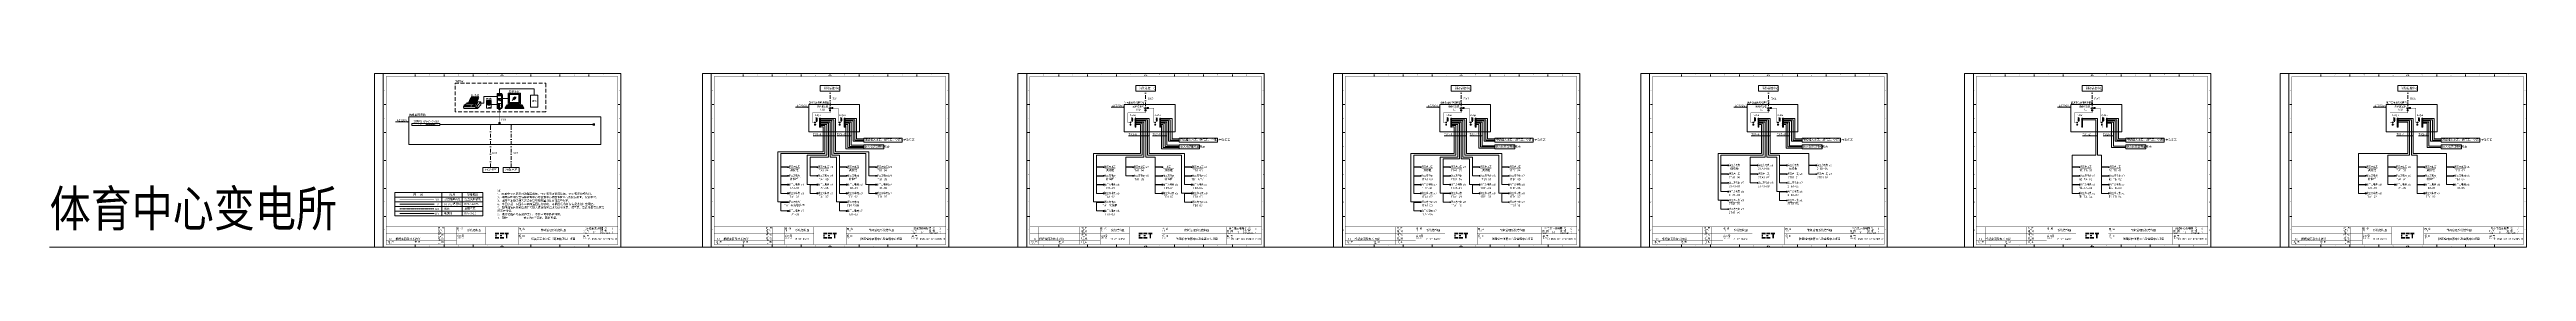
# Model space of a CAD drawing. Header units: millimetres. Extents: x 42 to 4265, y -439 to -142.
import ezdxf
from ezdxf.enums import TextEntityAlignment as Align

# ---------------------------------------------------------------- set-up
doc = ezdxf.new("R2010")
doc.units = ezdxf.units.MM
doc.linetypes.add('DASHDOT2', pattern=[12.7, 6.35, -3.175, 0, -3.175])
doc.linetypes.add('HIDDEN', pattern=[9.525, 6.35, -3.175])
for name, color, linetype, lineweight in [('图框', 7, 'Continuous', 9), ('线', 7, 'Continuous', 9), ('线层', 7, 'Continuous', 9)]:
    doc.layers.add(name, color=color, linetype=linetype, lineweight=lineweight)
doc.styles.add('CET', font='isocp.shx', dxfattribs={"height": 3.5, "bigfont": 'hztxt.shx'})
doc.styles.get("Standard").update_dxf_attribs({"font": 'isocp.shx', "height": 3, "bigfont": 'hztxt.shx'})

# ---------------------------------------------------------------- blocks, each defined once
blk = doc.blocks.new('图框-A3')
at = {"layer": '图框'}
for points in [[(0, 0), (420, 0), (420, 297), (0, 297), (0, 0)], [(15, 0), (15, 297)], [(69.4, 295.5), (69.4, 292)], [(118.8, 295.5), (118.8, 292)], [(168.1, 295.5), (168.1, 292)], [(266.9, 295.5), (266.9, 292)], [(316.2, 295.5), (316.2, 292)], [(365.6, 295.5), (365.6, 292)], [(20, 244.2), (16.5, 244.2)], [(418.5, 244.2), (415, 244.2)], [(20, 196.3), (16.5, 196.3)], [(418.5, 196.3), (415, 196.3)], [(20, 148.5), (16.5, 148.5)], [(418.5, 148.5), (415, 148.5)], [(20, 100.7), (16.5, 100.7)], [(418.5, 100.7), (415, 100.7)], [(20, 52.8), (16.5, 52.8)], [(418.5, 52.8), (415, 52.8)], [(69.4, 5), (69.4, 1.5)], [(118.8, 5), (118.8, 1.5)], [(168.2, 5), (168.2, 1.5)], [(266.9, 5), (266.9, 1.5)], [(316.3, 5), (316.3, 1.5)], [(365.7, 5), (365.7, 1.5)]]:
    blk.add_lwpolyline(points, dxfattribs=at)
at = {"layer": '图框', "const_width": 0.6}
blk.add_lwpolyline([(20, 5), (20, 292), (415, 292), (415, 5)], close=True, dxfattribs=at)
at = {"layer": '图框'}
for points, const_width in [([(20, 5), (20, 35)], 0.3), ([(20, 35), (415, 35)], 0.3), ([(20, 4.8), (20, 34.8)], 0.302), ([(20, 29), (140, 29)], 0.3), ([(20, 23), (190, 23)], 0.3), ([(20, 17), (140, 17)], 0.3), ([(20, 11), (140, 11)], 0.3), ([(20, 5), (415, 5)], 0.3), ([(35, 5), (35, 35)], 0.3), ([(105, 5), (105, 35)], 0.3), ([(120, 5), (120, 35)], 0.3), ([(140, 5), (140, 35)], 0.3), ([(190, 5), (190, 35)], 0.3), ([(245, 5), (245, 35)], 0.3), ([(245, 23), (415, 23)], 0.3), ([(355, 5), (355, 35)], 0.3), ([(355, 29), (415, 29)], 0.3), ([(385, 23), (385, 35)], 0.3), ([(415, 5), (415, 35)], 0.3)]:
    blk.add_lwpolyline(points, dxfattribs=dict(at, const_width=const_width))
at = {"layer": '图框', "color": 1}
for points, const_width in [([(205.9, 20), (208.4, 20)], 3.45), ([(214.1, 20), (217.5, 20)], 2.51)]:
    blk.add_lwpolyline(points, dxfattribs=dict(at, const_width=const_width))
at = {"layer": '图框', "color": 92}
for points, const_width in [([(205.8, 23.7), (212.7, 23.7)], 2.51), ([(205.8, 16.3), (212.7, 16.3)], 2.51), ([(213.9, 23.7), (220.8, 23.7)], 2.51), ([(213.9, 16.3), (220.8, 16.3)], 2.51), ([(222.1, 23.7), (229, 23.7)], 2.51), ([(225.5, 22), (225.5, 15.1)], 2.5)]:
    blk.add_lwpolyline(points, dxfattribs=dict(at, const_width=const_width))
at = {"layer": '图框'}
for points in [[(217, 296), (217, 293.6), (214.5, 293.6)], [(218, 296), (218, 293.6), (220.5, 293.6)], [(217, 3.7), (217, 1.3), (214.5, 1.3)], [(218, 3.7), (218, 1.3), (220.5, 1.3)]]:
    blk.add_solid(points, dxfattribs=at)
at = {"layer": '图框', "width": 0.8}
for s, p in [('A', (16.7, 267.1)), ('1', (43.6, 293.6)), ('2', (93, 293.6)), ('3', (142.4, 293.6)), ('4', (191.8, 293.6)), ('5', (241.1, 293.6)), ('6', (290.5, 293.6)), ('7', (339.9, 293.6)), ('8', (389.3, 293.6)), ('A', (416.7, 267.1)), ('B', (16.7, 219.3)), ('B', (416.7, 219.3)), ('C', (16.7, 171.4)), ('C', (416.7, 171.4)), ('D', (16.7, 123.6)), ('D', (416.7, 123.6)), ('E', (16.7, 75.8)), ('E', (416.7, 75.8)), ('F', (16.7, 27.9)), ('REV.', (24.5, 5.5)), ('1', (43.6, 1.6)), ('DES.', (70.2, 5.5)), ('2', (93, 1.6)), ('DRW.', (109.6, 29.5)), ('DES.', (109.6, 23.5)), ('CHK.', (109.6, 17.4)), ('APP.', (109.6, 11.4)), ('DAT.', (109.6, 5.5)), ('TIT.', (141.1, 27.5)), ('CONT. NO.', (141.1, 15)), ('3', (142.4, 1.6)), ('4', (191.8, 1.6)), ('5', (241.1, 1.6)), ('CONT.', (246.7, 27.1)), ('PRO.', (246.7, 15)), ('6', (290.5, 1.6)), ('7', (339.9, 1.6)), ('SCALE', (356.2, 23.6)), ('DRW. NO.', (356.7, 15)), ('=', (357.6, 30.8)), ('SHEET NO.', (386.2, 29.5)), ('TOTAL.PAGES', (386.2, 23.5)), ('8', (389.3, 1.6)), ('F', (416.7, 27.9))]:
    blk.add_text(s, height=2, dxfattribs=at).set_placement(p)
at = {"layer": '图框'}
for s, p in [('版 本', (23, 7.7)), ('说 明', (68.5, 7.7)), ('制 图', (108, 31.7)), ('设 计', (108, 25.7)), ('批 准', (108, 13.6)), ('审 核', (108, 19.7)), ('日 期', (108, 7.6)), ('名 称', (140.5, 30.1)), ('合同号', (140.5, 17.7)), ('项 目', (246, 17.7)), ('内 容', (246, 29.8)), ('图 号', (356.1, 17.6)), ('比 例', (356.1, 25.8)), ('页 次', (386.1, 31.8)), ('页 数', (386.1, 25.8))]:
    blk.add_text(s, height=3, dxfattribs=at).set_placement(p)
at = {"layer": '图框', "width": 0.8, "flags": 8}
for tag, p in [('版本4', (27.5, 32)), ('版本3', (27.5, 26)), ('版本2', (27.5, 20)), ('版本1', (27.5, 14)), ('合同号', (170, 14)), ('比例', (375.1, 25.8)), ('图号', (389, 14)), ('页次', (405.2, 32)), ('页数', (405.2, 25.8))]:
    blk.add_attdef(tag, text='', height=3.5, dxfattribs=at).set_placement(p, align=Align.MIDDLE_CENTER)
at = {"layer": '图框', "flags": 8}
for tag, p in [('说明4', (36, 32)), ('说明3', (36, 26)), ('说明2', (36, 20)), ('说明1', (36, 14)), ('位置', (359.7, 32))]:
    blk.add_attdef(tag, text='', height=3.5, dxfattribs=at).set_placement(p, align=Align.MIDDLE_LEFT)
for tag, p in [('名称', (170, 29)), ('项目', (305, 14)), ('内容', (305, 29))]:
    blk.add_attdef(tag, text='', height=3.5, dxfattribs=at).set_placement(p, align=Align.MIDDLE_CENTER)
blk = doc.blocks.new('25n-FWQ(XT)')
at = {"color": 0, "ltscale": 0.5}
for p, q in [((-9.6, 12.4), (-9.6, 12.4)), ((-9.6, 12.4), (-9.6, 12.4)), ((7.1, 5.6), (13.8, 11.6)), ((7.1, 5.6), (13.8, 11.6)), ((8.1, 8.6), (11.6, 11.6)), ((8.1, 8.6), (11.6, 11.6)), ((9.8, 6.4), (13.3, 9.4)), ((9.8, 6.4), (13.3, 9.4))]:
    blk.add_line(p, q, dxfattribs=at)
at = {"color": 0}
for p, q in [((0, 8.9), (-9.6, 8.9)), ((-17.9, -0.6), (-17.9, -1)), ((-17.9, -0.6), (-17.9, -1)), ((-14.2, -0.6), (-17.9, -0.6)), ((-14.2, -0.6), (-17.9, -0.6)), ((-14.2, -1), (-17.9, -1)), ((-14.2, -1), (-17.9, -1)), ((-17.9, -1.3), (-17.9, -1.6)), ((-17.9, -1.3), (-17.9, -1.6)), ((-14.2, -1.3), (-17.9, -1.3)), ((-14.2, -1.3), (-17.9, -1.3)), ((-14.2, -1.6), (-17.9, -1.6)), ((-14.2, -1.6), (-17.9, -1.6)), ((-17.9, -2), (-17.9, -2.3)), ((-17.9, -2), (-17.9, -2.3)), ((-14.2, -2), (-17.9, -2)), ((-14.2, -2), (-17.9, -2)), ((-14.2, -2.3), (-17.9, -2.3)), ((-14.2, -2.3), (-17.9, -2.3)), ((-17.9, -2.6), (-17.9, -3)), ((-17.9, -2.6), (-17.9, -3)), ((-14.2, -2.6), (-17.9, -2.6)), ((-14.2, -2.6), (-17.9, -2.6)), ((-14.2, -3), (-17.9, -3)), ((-14.2, -3), (-17.9, -3)), ((-17.9, -3.3), (-17.9, -3.6)), ((-17.9, -3.3), (-17.9, -3.6)), ((-14.2, -3.3), (-17.9, -3.3)), ((-14.2, -3.3), (-17.9, -3.3)), ((-14.2, -3.6), (-17.9, -3.6)), ((-14.2, -3.6), (-17.9, -3.6)), ((-17.9, -4), (-17.9, -4.3)), ((-17.9, -4), (-17.9, -4.3)), ((-14.2, -4), (-17.9, -4)), ((-14.2, -4), (-17.9, -4)), ((-14.2, -4.3), (-17.9, -4.3)), ((-14.2, -4.3), (-17.9, -4.3)), ((-17.9, -4.6), (-17.9, -4.9)), ((-17.9, -4.6), (-17.9, -4.9)), ((-14.2, -4.6), (-17.9, -4.6)), ((-14.2, -4.6), (-17.9, -4.6)), ((-14.2, -4.9), (-17.9, -4.9)), ((-14.2, -4.9), (-17.9, -4.9)), ((-17.9, -5.3), (-17.9, -5.6)), ((-17.9, -5.3), (-17.9, -5.6)), ((-14.2, -5.3), (-17.9, -5.3)), ((-14.2, -5.3), (-17.9, -5.3)), ((-14.2, -5.6), (-17.9, -5.6)), ((-14.2, -5.6), (-17.9, -5.6)), ((-17.9, -5.9), (-17.9, -6.3)), ((-17.9, -5.9), (-17.9, -6.3)), ((-14.2, -5.9), (-17.9, -5.9)), ((-14.2, -5.9), (-17.9, -5.9)), ((-14.2, -6.3), (-17.9, -6.3)), ((-14.2, -6.3), (-17.9, -6.3)), ((-17.9, -6.6), (-17.9, -6.9)), ((-17.9, -6.6), (-17.9, -6.9)), ((-14.2, -6.6), (-17.9, -6.6)), ((-14.2, -6.6), (-17.9, -6.6)), ((-14.2, -6.9), (-17.9, -6.9)), ((-14.2, -6.9), (-17.9, -6.9)), ((-14.2, -1), (-14.2, -0.6)), ((-14.2, -1), (-14.2, -0.6)), ((-14.2, -1.6), (-14.2, -1.3)), ((-14.2, -1.6), (-14.2, -1.3)), ((-14.2, -2.3), (-14.2, -2)), ((-14.2, -2.3), (-14.2, -2)), ((-14.2, -3), (-14.2, -2.6)), ((-14.2, -3), (-14.2, -2.6)), ((-14.2, -3.6), (-14.2, -3.3)), ((-14.2, -3.6), (-14.2, -3.3)), ((-14.2, -4.3), (-14.2, -4)), ((-14.2, -4.3), (-14.2, -4)), ((-14.2, -4.9), (-14.2, -4.6)), ((-14.2, -4.9), (-14.2, -4.6)), ((-14.2, -5.6), (-14.2, -5.3)), ((-14.2, -5.6), (-14.2, -5.3)), ((-14.2, -6.3), (-14.2, -5.9)), ((-14.2, -6.3), (-14.2, -5.9)), ((-14.2, -6.9), (-14.2, -6.6)), ((-14.2, -6.9), (-14.2, -6.6))]:
    blk.add_line(p, q, dxfattribs=at)
for points in [[(-10.7, 17.4), (-10.7, -8.3), (-18.7, -8.3), (-18.7, 17.4), (-10.7, 17.4)], [(-10.7, 17.4), (-10.7, -8.3), (-18.7, -8.3), (-18.7, 17.4), (-10.7, 17.4)], [(-11.1, 17), (-18.3, 17), (-18.3, -7.9), (-11.1, -7.9), (-11.1, 17)], [(-11.1, 17), (-18.3, 17), (-18.3, -7.9), (-11.1, -7.9), (-11.1, 17)], [(-18.3, 15.4), (-11.1, 15.4), (-11.1, 13.2), (-18.3, 13.2), (-18.3, 15.4)], [(-18.3, 15.4), (-11.1, 15.4), (-11.1, 13.2), (-18.3, 13.2), (-18.3, 15.4)], [(-18.3, 8.6), (-11.1, 8.6), (-11.1, 6.3), (-18.3, 6.3), (-18.3, 8.6)], [(-18.3, 8.6), (-11.1, 8.6), (-11.1, 6.3), (-18.3, 6.3), (-18.3, 8.6)], [(-11.1, 0.6), (-18.3, 0.6)], [(-11.1, 0.6), (-18.3, 0.6)], [(-17.8, 14.5), (-17.8, 14.1), (-11.7, 14.1), (-11.7, 14.5), (-17.8, 14.5)], [(-17.8, 14.5), (-17.8, 14.1), (-11.7, 14.1), (-11.7, 14.5), (-17.8, 14.5)], [(-17.6, 7.6), (-17.6, 7.4), (-13.6, 7.4), (-13.6, 7.6), (-17.6, 7.6)], [(-17.6, 7.6), (-17.6, 7.4), (-13.6, 7.4), (-13.6, 7.6), (-17.6, 7.6)], [(-13.4, 5.1), (-13.4, 5), (-13.4, 4.9), (-13.4, 4.9), (-13.5, 4.9), (-13.5, 4.8), (-13.5, 4.8), (-13.6, 4.7), (-13.7, 4.7), (-13.7, 4.7), (-13.7, 4.7), (-13.8, 4.7), (-13.8, 4.7), (-13.9, 4.7), (-14, 4.7), (-14, 4.7), (-14.1, 4.7), (-14.1, 4.8), (-14.1, 4.8), (-14.1, 4.8), (-14.2, 4.8), (-14.2, 4.9), (-14.2, 4.9), (-14.2, 4.9), (-14.2, 5), (-14.2, 5.1), (-14.2, 5.1), (-14.2, 5.1), (-14.2, 5.2), (-14.2, 5.2), (-14.1, 5.2), (-14.1, 5.3), (-14.1, 5.3), (-14, 5.3), (-14, 5.4), (-14, 5.4), (-13.9, 5.4), (-13.8, 5.4), (-13.8, 5.4), (-13.7, 5.4), (-13.7, 5.4), (-13.6, 5.3), (-13.5, 5.3), (-13.5, 5.3), (-13.5, 5.3), (-13.5, 5.2), (-13.5, 5.2), (-13.4, 5.2), (-13.4, 5.1), (-13.4, 5.1)], [(-13.4, 5.1), (-13.4, 5), (-13.4, 4.9), (-13.4, 4.9), (-13.5, 4.9), (-13.5, 4.8), (-13.5, 4.8), (-13.6, 4.7), (-13.7, 4.7), (-13.7, 4.7), (-13.7, 4.7), (-13.8, 4.7), (-13.8, 4.7), (-13.9, 4.7), (-14, 4.7), (-14, 4.7), (-14.1, 4.7), (-14.1, 4.8), (-14.1, 4.8), (-14.1, 4.8), (-14.2, 4.8), (-14.2, 4.9), (-14.2, 4.9), (-14.2, 4.9), (-14.2, 5), (-14.2, 5.1), (-14.2, 5.1), (-14.2, 5.1), (-14.2, 5.2), (-14.2, 5.2), (-14.1, 5.2), (-14.1, 5.3), (-14.1, 5.3), (-14, 5.3), (-14, 5.4), (-14, 5.4), (-13.9, 5.4), (-13.8, 5.4), (-13.8, 5.4), (-13.7, 5.4), (-13.7, 5.4), (-13.6, 5.3), (-13.5, 5.3), (-13.5, 5.3), (-13.5, 5.3), (-13.5, 5.2), (-13.5, 5.2), (-13.4, 5.2), (-13.4, 5.1), (-13.4, 5.1)], [(-11.7, 5.1), (-11.7, 5), (-11.7, 4.9), (-11.7, 4.9), (-11.8, 4.9), (-11.8, 4.8), (-11.8, 4.8), (-11.9, 4.7), (-11.9, 4.7), (-11.9, 4.7), (-12, 4.7), (-12.1, 4.7), (-12.1, 4.7), (-12.2, 4.7), (-12.2, 4.7), (-12.3, 4.7), (-12.3, 4.7), (-12.3, 4.8), (-12.4, 4.8), (-12.4, 4.8), (-12.5, 4.8), (-12.5, 4.9), (-12.5, 4.9), (-12.5, 5), (-12.5, 5.1), (-12.5, 5.1), (-12.5, 5.1), (-12.5, 5.2), (-12.5, 5.2), (-12.4, 5.2), (-12.4, 5.3), (-12.3, 5.3), (-12.3, 5.3), (-12.3, 5.4), (-12.2, 5.4), (-12.2, 5.4), (-12.1, 5.4), (-12.1, 5.4), (-12, 5.4), (-11.9, 5.4), (-11.9, 5.3), (-11.8, 5.3), (-11.8, 5.3), (-11.8, 5.3), (-11.8, 5.2), (-11.8, 5.2), (-11.7, 5.2), (-11.7, 5.1), (-11.7, 5.1)], [(-11.7, 5.1), (-11.7, 5), (-11.7, 4.9), (-11.7, 4.9), (-11.8, 4.9), (-11.8, 4.8), (-11.8, 4.8), (-11.9, 4.7), (-11.9, 4.7), (-11.9, 4.7), (-12, 4.7), (-12.1, 4.7), (-12.1, 4.7), (-12.2, 4.7), (-12.2, 4.7), (-12.3, 4.7), (-12.3, 4.7), (-12.3, 4.8), (-12.4, 4.8), (-12.4, 4.8), (-12.5, 4.8), (-12.5, 4.9), (-12.5, 4.9), (-12.5, 5), (-12.5, 5.1), (-12.5, 5.1), (-12.5, 5.1), (-12.5, 5.2), (-12.5, 5.2), (-12.4, 5.2), (-12.4, 5.3), (-12.3, 5.3), (-12.3, 5.3), (-12.3, 5.4), (-12.2, 5.4), (-12.2, 5.4), (-12.1, 5.4), (-12.1, 5.4), (-12, 5.4), (-11.9, 5.4), (-11.9, 5.3), (-11.8, 5.3), (-11.8, 5.3), (-11.8, 5.3), (-11.8, 5.2), (-11.8, 5.2), (-11.7, 5.2), (-11.7, 5.1), (-11.7, 5.1)], [(-10.7, 17.4), (-9.6, 15.4)], [(-10.7, 17.4), (-9.6, 15.4)], [(-9.6, 15.4), (-9.6, -5.6)], [(-9.6, 15.4), (-9.6, -5.6)], [(0, 17.8), (21, 17.8), (21, 0), (0, 0), (0, 17.8)], [(0, 17.8), (21, 17.8), (21, 0), (0, 0), (0, 17.8)], [(1.8, 16.3), (1.8, 1.5), (19.3, 1.5), (19.3, 16.3), (1.8, 16.3)], [(1.8, 16.3), (1.8, 1.5), (19.3, 1.5), (19.3, 16.3), (1.8, 16.3)], [(2.5, 15.7), (2.5, 2.1), (18.5, 2.1), (18.5, 15.7), (2.5, 15.7)], [(2.5, 15.7), (2.5, 2.1), (18.5, 2.1), (18.5, 15.7), (2.5, 15.7)], [(8.4, 0), (8.4, -0.8), (12.6, -0.8), (12.6, 0), (8.4, 0)], [(8.4, 0), (8.4, -0.8), (12.6, -0.8), (12.6, 0), (8.4, 0)], [(-10.7, -8.3), (-9.6, -5.6)], [(-10.7, -8.3), (-9.6, -5.6)], [(26.5, -8.1), (-4.8, -8.1), (-4.8, -7.2), (-1.9, -2.2), (23.7, -2.2), (26.5, -7.2), (26.5, -8.1)], [(26.5, -8.1), (-4.8, -8.1), (-4.8, -7.2), (-1.9, -2.2), (23.7, -2.2), (26.5, -7.2), (26.5, -8.1)], [(25.7, -7), (23.4, -2.5), (-1.6, -2.5), (-4, -7), (25.7, -7)], [(25.7, -7), (23.4, -2.5), (-1.6, -2.5), (-4, -7), (25.7, -7)], [(-2.7, -6.3), (-2.7, -5.5), (1.6, -5.5), (1.6, -6.3), (-2.7, -6.3)], [(-2.1, -5.1), (-2.1, -4.3), (2.2, -4.3), (2.2, -5.1), (-2.1, -5.1)], [(-1.5, -3.9), (-1.5, -3.1), (2.8, -3.1), (2.8, -3.9), (-1.5, -3.9)], [(2.2, -6.3), (2.2, -5.5), (19.6, -5.5), (19.6, -6.3), (2.2, -6.3)], [(2.8, -5.1), (2.8, -4.3), (19, -4.3), (19, -5.1), (2.8, -5.1)], [(3.4, -3.9), (3.4, -3.1), (18.4, -3.1), (18.4, -3.9), (3.4, -3.9)], [(4.7, -0.8), (4.7, -1.7), (16.3, -1.7), (16.3, -0.8), (4.7, -0.8)], [(4.7, -0.8), (4.7, -1.7), (16.3, -1.7), (16.3, -0.8), (4.7, -0.8)], [(23.2, -3.9), (23.2, -3.1), (18.9, -3.1), (18.9, -3.9), (23.2, -3.9)], [(23.8, -5.1), (23.8, -4.3), (19.5, -4.3), (19.5, -5.1), (23.8, -5.1)], [(24.4, -6.3), (24.4, -5.5), (20.1, -5.5), (20.1, -6.3), (24.4, -6.3)]]:
    blk.add_lwpolyline(points, dxfattribs=at)
at = {"color": 0, "flags": 8}
blk.add_attdef('设备名称', text='', height=3.5, dxfattribs=at).set_placement((10.6, 20.2), align=Align.MIDDLE_CENTER)
blk = doc.blocks.new('DYJ(XT)')
at = {"color": 0}
for p, q in [((2.4, -9.6), (-3.4, -16.1)), ((-3.1, -10.2), (2.4, -4.4)), ((2.4, -4.4), (2.4, -9.6))]:
    blk.add_line(p, q, dxfattribs=at)
for points in [[(-12.7, 4.2), (-2.7, 4.2), (-2.9, 4.1), (-3.1, 3.9), (-3.3, 3.7), (-3.4, 3.5), (-3.7, 3.3), (-3.8, 3.1), (-4.1, 2.8), (-4.2, 2.5), (-4.4, 2.2), (-4.6, 1.9), (-4.8, 1.6), (-5, 1.2), (-5.2, 0.9), (-5.3, 0.6), (-5.6, 0.2), (-5.7, -0.2), (-5.9, -0.6), (-6.1, -0.9), (-6.2, -1.3), (-6.4, -1.7), (-6.6, -2.1), (-6.8, -2.5), (-6.9, -2.9), (-7.1, -3.3), (-7.3, -3.7), (-7.5, -4.1), (-7.7, -4.5), (-7.8, -4.9), (-8, -5.3), (-8.2, -5.7), (-8.3, -6.1), (-8.6, -6.5), (-18.6, -6.5), (-18.4, -6.1), (-18.3, -5.7), (-18.1, -5.3), (-17.9, -4.9), (-17.7, -4.4), (-17.6, -4.1), (-17.4, -3.7), (-17.2, -3.2), (-17, -2.8), (-16.8, -2.4), (-16.7, -2), (-16.5, -1.6), (-16.3, -1.2), (-16.1, -0.8), (-15.9, -0.4), (-15.8, 0), (-15.6, 0.4), (-15.4, 0.7), (-15.2, 1.1), (-15, 1.4), (-14.8, 1.8), (-14.7, 2.1), (-14.4, 2.4), (-14.3, 2.7), (-14.1, 2.9), (-13.9, 3.2), (-13.7, 3.4), (-13.5, 3.6), (-13.3, 3.8), (-13.1, 3.9), (-12.9, 4.1), (-12.7, 4.2)], [(-2.9, 4.1), (-1.9, 4.1), (-2.1, 3.9), (-2.3, 3.7), (-2.5, 3.6), (-2.7, 3.3), (-2.9, 3.1), (-3.1, 2.9), (-3.3, 2.6), (-3.4, 2.3), (-3.7, 2.1), (-3.8, 1.8), (-4, 1.4), (-4.2, 1.1), (-4.4, 0.8), (-4.6, 0.4), (-4.7, 0.1), (-4.9, -0.3), (-5.1, -0.7), (-5.3, -1), (-5.4, -1.4), (-5.6, -1.8), (-5.8, -2.2), (-6, -2.6), (-6.2, -2.9), (-6.3, -3.4), (-6.5, -3.8), (-6.7, -4.2), (-6.8, -4.6), (-7, -4.9), (-7.2, -5.3), (-7.4, -5.7), (-7.6, -6.1), (-7.7, -6.5), (-17.8, -6.5)], [(-2.1, 3.9), (-1.1, 3.9), (-1.3, 3.7), (-1.5, 3.6), (-1.7, 3.4), (-1.9, 3.2), (-2.1, 2.9), (-2.3, 2.7), (-2.5, 2.4), (-2.7, 2.2), (-2.9, 1.9), (-3.1, 1.6), (-3.2, 1.3), (-3.4, 1), (-3.6, 0.7), (-3.8, 0.3), (-3.9, 0), (-4.2, -0.4), (-4.3, -0.7), (-4.5, -1.1), (-4.7, -1.5), (-4.8, -1.9), (-5, -2.2), (-5.2, -2.6), (-5.3, -3), (-5.6, -3.4), (-5.7, -3.8), (-5.9, -4.2), (-6.1, -4.6), (-6.2, -4.9), (-6.4, -5.3), (-6.6, -5.7), (-6.7, -6.1), (-6.9, -6.5), (-17, -6.5)], [(-3.5, 0.9), (-1.9, 0.9), (-5.4, -6.5), (-16.5, -6.5)], [(-14.2, 1.3), (-6.1, 1.3)], [(-13.8, 2.1), (-5.6, 2.1)], [(-13.3, 2.8), (-5.1, 2.8)], [(-4, -13), (-27.2, -13), (-26.3, -10.2)], [(-27.2, -13), (-26.6, -16.1)], [(-26.5, -16.1), (-3.4, -16.1)], [(-21.9, -7.7), (-26.3, -10.2), (-3.1, -10.2)], [(-25.5, -10.7), (-15.7, -10.7), (-15.7, -10.7), (-15.7, -10.7), (-15.6, -10.7), (-15.6, -10.8), (-15.6, -10.8), (-15.6, -10.8), (-15.6, -10.8), (-15.6, -10.9), (-15.9, -11.9), (-15.9, -12), (-16, -12), (-16, -12.1), (-16.1, -12.1), (-16.1, -12.1), (-16.1, -12.1), (-16.1, -12.2), (-16.2, -12.2), (-16.2, -12.2), (-26, -12.2), (-26.1, -12.2), (-26.1, -12.1), (-26.2, -12.1), (-26.2, -12.1), (-26.2, -12), (-26.2, -11.9), (-25.8, -10.9), (-25.8, -10.9), (-25.8, -10.8), (-25.8, -10.8), (-25.7, -10.8), (-25.7, -10.7), (-25.7, -10.7), (-25.6, -10.7), (-25.5, -10.7), (-25.5, -10.7)], [(-24.9, -10.9), (-24.3, -10.9), (-24.3, -11), (-24.2, -11), (-24.2, -11.1), (-24.2, -11.1), (-24.4, -11.8), (-24.4, -11.8), (-24.5, -11.8), (-24.5, -11.9), (-24.5, -11.9), (-24.5, -11.9), (-24.6, -11.9), (-24.7, -11.9), (-25.2, -11.9), (-25.3, -11.9), (-25.3, -11.9), (-25.3, -11.9), (-25.3, -11.8), (-25.3, -11.8), (-25.1, -11.1), (-25.1, -11.1), (-25, -11.1), (-25, -11), (-25, -11), (-24.9, -11), (-24.9, -10.9)], [(-22.1, -10.9), (-21.5, -10.9), (-21.4, -10.9), (-21.4, -11), (-21.4, -11), (-21.4, -11.1), (-21.4, -11.1), (-21.6, -11.8), (-21.6, -11.8), (-21.7, -11.8), (-21.7, -11.9), (-21.7, -11.9), (-21.7, -11.9), (-21.8, -11.9), (-22.4, -11.9), (-22.4, -11.9), (-22.4, -11.9), (-22.5, -11.9), (-22.5, -11.8), (-22.5, -11.8), (-22.3, -11.1), (-22.3, -11.1), (-22.2, -11.1), (-22.2, -11), (-22.2, -11), (-22.1, -11), (-22.1, -10.9)], [(-4.6, -8.1), (-4.6, -8.1), (-4.6, -8.1), (-4.6, -8), (-4.5, -8), (-3.2, -6.6), (-3.2, -6.6), (-3.2, -6.6), (-3.2, -6.5), (-3.2, -6.5), (-20.6, -6.5), (-20.7, -6.5), (-20.7, -6.5), (-20.8, -6.5), (-20.8, -6.6), (-20.9, -6.6), (-20.9, -6.6), (-22.2, -8), (-22.2, -8.1), (-22.3, -8.1), (-22.3, -8.1), (-22.2, -8.1)], [(-22.2, -8.1), (-8.6, -8.1)], [(-18.2, -5.6), (-19.9, -6.5)], [(-19.8, -6.5), (-3.1, -6.5)], [(-19.4, -10.9), (-18.8, -10.9), (-18.8, -11), (-18.8, -11), (-18.7, -11), (-18.7, -11.1), (-18.7, -11.1), (-18.9, -11.8), (-18.9, -11.8), (-19, -11.8), (-19, -11.9), (-19.1, -11.9), (-19.1, -11.9), (-19.1, -11.9), (-19.2, -11.9), (-19.7, -11.9), (-19.8, -11.9), (-19.8, -11.9), (-19.8, -11.8), (-19.8, -11.8), (-19.6, -11.1), (-19.6, -11.1), (-19.6, -11.1), (-19.6, -11), (-19.5, -11), (-19.4, -10.9)], [(-17, -4.8), (-8.8, -4.8)], [(-16.7, -4), (-8.5, -4)], [(-16.3, -3.3), (-8.2, -3.3)], [(-16.1, -2.5), (-7.9, -2.5)], [(-15.8, -1.7), (-7.6, -1.7)], [(-15.3, -0.9), (-7.1, -0.9)], [(-14.9, -0.2), (-6.8, -0.2)], [(-12, -10.7), (-7.1, -10.7), (-7.1, -10.7), (-7, -10.7), (-7, -10.8), (-7, -10.8), (-7.1, -10.8), (-7.1, -10.9), (-7.4, -12), (-7.5, -12), (-7.5, -12.1), (-7.5, -12.1), (-7.6, -12.1), (-7.6, -12.2), (-7.6, -12.2), (-12.6, -12.2), (-12.6, -12.2), (-12.6, -12.1), (-12.6, -12.1), (-12.6, -12), (-12.6, -12), (-12.2, -10.9), (-12.2, -10.8), (-12.1, -10.8), (-12.1, -10.8), (-12.1, -10.7), (-12.1, -10.7), (-12, -10.7), (-12, -10.7)], [(-11.2, -10.9), (-10.6, -10.9), (-10.6, -10.9), (-10.6, -11), (-10.5, -11), (-10.5, -11.1), (-10.5, -11.1), (-10.7, -11.8), (-10.7, -11.8), (-10.8, -11.8), (-10.8, -11.9), (-10.8, -11.9), (-10.8, -11.9), (-10.9, -11.9), (-10.9, -11.9), (-11.5, -11.9), (-11.6, -11.9), (-11.6, -11.9), (-11.6, -11.9), (-11.6, -11.8), (-11.6, -11.8), (-11.4, -11.1), (-11.4, -11.1), (-11.3, -11.1), (-11.3, -11), (-11.3, -11), (-11.2, -11), (-11.2, -10.9)], [(-4.1, -7.3), (-7.6, -7.3), (-7.7, -7.3), (-7.7, -7.3), (-7.7, -7.4), (-7.8, -7.4), (-7.8, -7.4), (-7.8, -7.4), (-7.9, -7.4), (-7.9, -7.4), (-7.9, -7.5), (-8, -7.5), (-8, -7.6), (-9.8, -9.4), (-9.9, -9.4), (-9.9, -9.4), (-9.9, -9.5), (-9.9, -9.6), (-9.8, -9.6), (-6.3, -9.6), (-6.2, -9.6), (-6.2, -9.6), (-6.1, -9.6), (-6.1, -9.5), (-6, -9.5), (-6, -9.4), (-5.9, -9.4), (-5.9, -9.4), (-5.9, -9.4), (-4.1, -7.6), (-4.1, -7.5), (-4, -7.5), (-4, -7.4), (-3.9, -7.4), (-3.9, -7.4), (-4, -7.4), (-4, -7.3), (-4.1, -7.3)], [(-6.6, -14.9), (-4.5, -14.9), (-4.5, -15), (-4.4, -15), (-4.4, -15), (-4.4, -15.1), (-4.2, -15.8), (-4.2, -15.9), (-4.2, -15.9), (-4.2, -15.9), (-6.4, -15.9), (-6.5, -15.9), (-6.5, -15.9), (-6.5, -15.9), (-6.5, -15.8), (-6.6, -15.8), (-6.7, -15.1), (-6.7, -15), (-6.7, -15), (-6.7, -14.9), (-6.6, -14.9)], [(2.4, -4.4), (-4.5, -4.4)], [(-4, -13), (-3.1, -10.2)], [(-4, -13), (-3.4, -16.1)], [(2.4, -4.4), (-3.1, -10.2)]]:
    blk.add_lwpolyline(points, dxfattribs=at)
at = {"color": 0, "flags": 8}
blk.add_attdef('设备名称', text='', height=3.5, dxfattribs=at).set_placement((-7.8, 6.2), align=Align.MIDDLE_CENTER)
blk = doc.blocks.new('音箱(XT)')
at = {"layer": '线'}
h = blk.add_hatch(dxfattribs=at)
h.set_pattern_fill('ANSI37', color=0, scale=6, style=0)
h.set_pattern_definition([(45, (-138.98384, -152.5852), (-0.53033, 0.53033), []), (135, (-138.98384, -152.5852), (-0.53033, -0.53033), [])])
h.paths.add_polyline_path([(-2.2, 0, 0.414214), (-1, -1.2), (0.9, -1.2, 0.414214), (2.1, 0), (2.1, 5.4), (-2.2, 5.4)])
at = {"layer": '线', "color": 0}
blk.add_lwpolyline([(-4, 6.7), (4, 6.7), (4, -6.7), (-4, -6.7)], close=True, dxfattribs=at)
blk.add_lwpolyline([(-2.2, 5.4), (2.1, 5.4), (2.1, 0, -0.414214), (0.9, -1.2), (-1, -1.2, -0.414214), (-2.2, 0)], format="xyb", close=True, dxfattribs=at)
for centre in [(0.1, -5.6), (2.2, -5.6)]:
    blk.add_circle(centre, 0.401, dxfattribs=at)
at = {"color": 0, "flags": 8}
blk.add_attdef('设备名称', text='', height=3.5, dxfattribs=at).set_placement((-0.1, 8.6), align=Align.MIDDLE_CENTER)
blk = doc.blocks.new('44n-UPS塔式(XT)')
at = {"color": 0, "const_width": 0.03}
blk.add_lwpolyline([(-7.2, 11), (-7.2, -11), (7.3, -11), (7.3, 11)], close=True, dxfattribs=at)
at = {"color": 0}
blk.add_lwpolyline([(-6.5, 10.4), (6.5, 10.4), (6.5, -10.4), (-6.5, -10.4)], close=True, dxfattribs=at)
at = {"color": 0, "width": 0.8, "flags": 8}
blk.add_attdef('设备名称', text='', height=3.5, dxfattribs=at).set_placement((0, 0.4), align=Align.MIDDLE_CENTER)
blk = doc.blocks.new('40n-124(总XT)')
at = {"const_width": 0.03}
blk.add_lwpolyline([(-24.1, 2.2), (24.1, 2.2), (24.1, -2.2), (-24.1, -2.2)], close=True, dxfattribs=at)
blk.add_lwpolyline([(-23.7, 1.7), (23.7, 1.7), (23.7, -1.7), (-23.7, -1.7)], close=True)
for points, const_width in [([(17.1, 1), (17.8, 1)], 0.259), ([(17.1, 0.6), (17.3, 0.6)], 0.356), ([(17.1, 0.2), (17.8, 0.2)], 0.259), ([(17.9, 1), (18.6, 1)], 0.259), ([(17.9, 0.6), (18.3, 0.6)], 0.259), ([(17.9, 0.2), (18.6, 0.2)], 0.259), ([(18.7, 1), (19.4, 1)], 0.259), ([(19.1, 0.8), (19.1, 0.1)], 0.259)]:
    blk.add_lwpolyline(points, dxfattribs=dict(const_width=const_width))
for centre in [(1, -0.5), (1, -1.1), (1.7, -0.5), (1.7, -1.1), (2.4, -0.5), (2.4, -1.1), (3.2, -0.5), (3.2, -1.1), (3.9, -0.5), (3.9, -1.1), (4.6, -0.5), (4.6, -1.1), (5.3, -0.5), (5.3, -1.1), (6, -0.5), (6, -1.1), (6.7, -0.5), (6.7, -1.1), (7.4, -0.5), (7.4, -1.1), (8.7, -0.5), (8.7, -1.1), (9.4, -0.5), (9.4, -1.1), (10.1, -0.5), (10.1, -1.1), (10.8, -0.5), (10.8, -1.1), (11.5, -0.5), (11.5, -1.1), (12.2, -0.5), (12.2, -1.1), (12.9, -0.5), (12.9, -1.1), (13.6, -0.5), (13.6, -0.5), (13.6, -1.1), (13.6, -1.1), (14.3, -0.5), (14.3, -1.1), (15, -0.5), (15, -1.1)]:
    blk.add_circle(centre, 0.17)
blk.add_text('PMC-124', height=0.75).set_placement((16.4, -1.2))
at = {"width": 0.8, "flags": 8}
blk.add_attdef('设备符号', text='', height=3.5, dxfattribs=at).set_placement((-10.4, 0), align=Align.MIDDLE_CENTER)
blk = doc.blocks.new('光口(XT)')
at = {"color": 6}
for p, q in [((0, 0.4), (-0.5, 0.9)), ((0.5, 0.5), (0, 1))]:
    blk.add_line(p, q, dxfattribs=at)
at = {"color": 6, "const_width": 0.0075}
blk.add_lwpolyline([(-0.7, 0.7, 3173.347363), (-0.7, 0.7)], format="xyb", dxfattribs=at)
at = {"color": 6}
for points in [[(0, 1, 0.15, 0, 0), (-0.2, 1.3, 0, 0, 0)], [(0, 0.4, 0.15, 0, 0), (0.3, 0.1, 0, 0, 0)]]:
    blk.add_lwpolyline(points, format="xyseb", dxfattribs=at)
at = {"color": 0, "width": 0.8, "flags": 8}
blk.add_attdef('光口', text='', height=1.5, dxfattribs=at).set_placement((2, 0.7), align=Align.MIDDLE_CENTER)
blk = doc.blocks.new('设备 RS485(XT)')
blk.add_hatch(color=3).paths.add_polyline_path([(-11.4, -0.7), (-10, -0.7), (-10, 0.7), (-11.4, 0.7)])
at = {"color": 3}
blk.add_lwpolyline([(-11.4, -0.7), (-10, -0.7), (-10, 0.7), (-11.4, 0.7)], close=True, dxfattribs=at)
at = {"color": 0, "const_width": 0.03}
blk.add_lwpolyline([(-9, 3), (9, 3, -0.414214), (10, 2), (10, -2, -0.414214), (9, -3), (-9, -3, -0.414214), (-10, -2), (-10, 2, -0.414214)], format="xyb", close=True, dxfattribs=at)
at = {"color": 0, "width": 0.8, "flags": 8}
blk.add_attdef('设备名称', text='', height=3.5, dxfattribs=at).set_placement((0, 0), align=Align.MIDDLE_CENTER)
at = {"color": 0, "flags": 8}
blk.add_attdef('开关柜名称', text='', height=3.5, dxfattribs=at).set_placement((0, -5.7), align=Align.MIDDLE_CENTER)
blk = doc.blocks.new('24n-1308-8 电口 竖版(XT)-雪藏')
for color, points in [(5, [(-5, -0.7), (-3.6, -0.7), (-3.6, 0.7), (-5, 0.7)]), (5, [(-5, -0.7), (-3.6, -0.7), (-3.6, 0.7), (-5, 0.7)]), (3, [(3.6, 6), (5, 6), (5, 7.4), (3.6, 7.4)]), (3, [(3.6, 4), (5, 4), (5, 5.4), (3.6, 5.4)]), (3, [(3.6, 2), (5, 2), (5, 3.4), (3.6, 3.4)]), (3, [(3.6, 0), (5, 0), (5, 1.4), (3.6, 1.4)]), (5, [(-5, -4.4), (-3.6, -4.4), (-3.6, -3.1), (-5, -3.1)]), (3, [(3.6, -2), (5, -2), (5, -0.6), (3.6, -0.6)]), (3, [(3.6, -4), (5, -4), (5, -2.6), (3.6, -2.6)]), (3, [(3.6, -6), (5, -6), (5, -4.6), (3.6, -4.6)]), (3, [(3.6, -8), (5, -8), (5, -6.6), (3.6, -6.6)])]:
    blk.add_hatch(color=color).paths.add_polyline_path(points)
at = {"color": 5}
for points in [[(-5, -0.7), (-3.6, -0.7), (-3.6, 0.7), (-5, 0.7)], [(-5, -0.7), (-3.6, -0.7), (-3.6, 0.7), (-5, 0.7)], [(-5, -4.4), (-3.6, -4.4), (-3.6, -3.1), (-5, -3.1)]]:
    blk.add_lwpolyline(points, close=True, dxfattribs=at)
at = {"color": 0, "const_width": 0.03}
for points in [[(-3.6, 10.1), (3.6, 10.1), (3.6, -8.8), (-3.6, -8.8)], [(1.2, 10.9), (2.2, 10.9), (2.2, 10.1), (1.2, 10.1)]]:
    blk.add_lwpolyline(points, close=True, dxfattribs=at)
at = {"color": 0}
for points, const_width in [([(-3.5, 9.8), (-2.7, 9.8)], 0.269), ([(-3.4, 9.4), (-3.2, 9.4)], 0.37), ([(-3.5, 9), (-2.7, 9)], 0.269), ([(-2.6, 9.8), (-1.8, 9.8)], 0.269), ([(-2.6, 9.4), (-2.2, 9.4)], 0.269), ([(-2.6, 9), (-1.8, 9)], 0.269), ([(-1.7, 9.8), (-1, 9.8)], 0.269), ([(-1.3, 9.6), (-1.3, 8.8)], 0.269)]:
    blk.add_lwpolyline(points, dxfattribs=dict(at, const_width=const_width))
at = {"color": 0, "const_width": 0.03}
blk.add_lwpolyline([(2.3, 11.1), (0.8, 11.1, 0.414214), (0.7, 10.9), (0.7, 10.1), (2.3, 10.1)], format="xyb", close=True, dxfattribs=at)
at = {"color": 3}
for points in [[(3.6, 6), (5, 6), (5, 7.4), (3.6, 7.4)], [(3.6, 4), (5, 4), (5, 5.4), (3.6, 5.4)], [(3.6, 2), (5, 2), (5, 3.4), (3.6, 3.4)], [(3.6, 0), (5, 0), (5, 1.4), (3.6, 1.4)], [(3.6, -2), (5, -2), (5, -0.6), (3.6, -0.6)], [(3.6, -4), (5, -4), (5, -2.6), (3.6, -2.6)], [(3.6, -6), (5, -6), (5, -4.6), (3.6, -4.6)], [(3.6, -8), (5, -8), (5, -6.6), (3.6, -6.6)]]:
    blk.add_lwpolyline(points, close=True, dxfattribs=at)
at = {"color": 0}
for centre in [(-2.2, 7.5), (-2.2, 6.5), (-2.2, 5.2), (-2.2, 4.7), (-2.2, 4.2), (-2.2, 3.7), (-2.2, 3.2), (-2.2, 2.7), (-2.2, 2.2), (-2.2, 1.7), (-1.5, 6.5), (-0.8, 7.5), (-0.8, 6.5), (-0.8, 5.2), (-0.8, 4.7), (-0.8, 4.2), (-0.8, 3.7), (-0.8, 3.2), (-0.8, 2.7), (-0.8, 2.2), (-0.8, 1.7)]:
    blk.add_circle(centre, 0.168, dxfattribs=at)
at = {"color": 0, "width": 0.7}
for s, p in [('P3', (-3.1, 5.2)), ('P4', (-3.1, 4.7)), ('P5', (-3.1, 4.2)), ('P6', (-3.1, 3.7)), ('P7', (-3.1, 3.2)), ('P8', (-3.1, 2.7)), ('P9', (-3.1, 2.2)), ('P10', (-3.1, 1.7))]:
    blk.add_text(s, height=0.4, dxfattribs=at).set_placement(p, align=Align.MIDDLE_LEFT)
for s, p in [('Run', (-2.2, 8)), ('Rx', (-2.2, 5.7)), ('P1', (-2.2, 7)), ('P2', (-1.5, 7)), ('Alarm', (-0.8, 8)), ('CON', (-0.8, 7)), ('Tx', (-0.8, 5.7))]:
    blk.add_text(s, height=0.4, dxfattribs=at).set_placement(p, align=Align.MIDDLE)
at = {"color": 0}
for s, p in [('P1', (-2.5, 0)), ('P3', (1.7, 6.7)), ('P4', (1.7, 4.7)), ('P5', (1.7, 2.7)), ('P6', (1.7, 0.7)), ('P2', (-2.5, -3.7)), ('P7', (1.7, -1.3)), ('P8', (1.7, -3.3)), ('P9', (1.7, -5.3)), ('P10', (1.7, -7.3))]:
    blk.add_text(s, height=0.7, dxfattribs=at).set_placement(p, align=Align.MIDDLE_LEFT)
at = {"color": 0, "insert": (-0.8, 9.7), "char_height": 0.658, "width": 3.416, "attachment_point": 1, "line_spacing_factor": 1.5}
blk.add_mtext('{\\fArial|b0|i0|c0|p34;PMC-1308}', dxfattribs=at)
blk.add_mtext('{\\fArial|b0|i0|c0|p34;PMC-1308}', dxfattribs=at)
at = {"color": 0, "width": 0.8, "flags": 8}
blk.add_attdef('设备符号', text='', height=3.5, dxfattribs=at).set_placement((0.3, 12.9), align=Align.MIDDLE_CENTER)
blk = doc.blocks.new('TXD-1210D(XT)')
at = {"color": 0}
for p, q in [((0, -1.6), (-2.1, 0.5)), ((2.2, -1.1), (0.1, 1))]:
    blk.add_line(p, q, dxfattribs=at)
at = {"color": 0, "const_width": 0.03}
blk.add_lwpolyline([(-3, -0.2, 3173.347363), (-3, -0.2)], format="xyb", dxfattribs=at)
at = {"color": 0}
for points in [[(0.1, 1, 0.6, 0, 0), (-1, 2.1, 0, 0, 0)], [(0, -1.6, 0.6, 0, 0), (1.1, -2.7, 0, 0, 0)]]:
    blk.add_lwpolyline(points, format="xyseb", dxfattribs=at)
at = {"color": 0, "width": 0.8, "flags": 8}
for tag, p in [('设备名称', (-12.8, 2.1)), ('设备符号', (-12.8, -2.6))]:
    blk.add_attdef(tag, text='', height=3.5, dxfattribs=at).set_placement(p, align=Align.MIDDLE_CENTER)

msp = doc.modelspace()

# ---------------------------------------------------------------- hatches: boundary and pattern name
at = {"layer": '线'}
for color, points in [(5, [(810.2, -201.4), (808.2, -201.4), (808.2, -203.4), (810.2, -203.4)]), (1, [(1334.7, -198.5), (1334.7, -199), (1336.3, -199)]), (1, [(1336.3, -199), (1334.7, -199.4), (1334.7, -198.5)]), (1, [(1336.3, -199), (1334.7, -199), (1334.7, -199.4)]), (5, [(1373.7, -203.5), (1371.7, -203.5), (1371.7, -205.5), (1373.7, -205.5)]), (5, [(1377.7, -199.5), (1375.7, -199.5), (1375.7, -201.5), (1377.7, -201.5)]), (1, [(1872.6, -198.5), (1872.6, -199), (1874.2, -199)]), (1, [(1874.2, -199), (1872.6, -199.4), (1872.6, -198.5)]), (1, [(1874.2, -199), (1872.6, -199), (1872.6, -199.4)]), (5, [(1911.6, -203.5), (1909.6, -203.5), (1909.6, -205.5), (1911.6, -205.5)]), (5, [(1915.6, -199.5), (1913.6, -199.5), (1913.6, -201.5), (1915.6, -201.5)]), (1, [(2410.5, -198.5), (2410.5, -199), (2412.1, -199)]), (1, [(2412.1, -199), (2410.5, -199.4), (2410.5, -198.5)]), (1, [(2412.1, -199), (2410.5, -199), (2410.5, -199.4)]), (5, [(2449.6, -203.5), (2447.6, -203.5), (2447.6, -205.5), (2449.6, -205.5)]), (5, [(2453.6, -199.5), (2451.6, -199.5), (2451.6, -201.5), (2453.6, -201.5)]), (1, [(2934.4, -198.5), (2934.4, -199), (2936, -199)]), (1, [(2936, -199), (2934.4, -199.4), (2934.4, -198.5)]), (1, [(2936, -199), (2934.4, -199), (2934.4, -199.4)]), (5, [(2973.5, -203.5), (2971.5, -203.5), (2971.5, -205.5), (2973.5, -205.5)]), (5, [(2977.5, -199.5), (2975.5, -199.5), (2975.5, -201.5), (2977.5, -201.5)]), (1, [(3486.4, -198.5), (3486.4, -199), (3488, -199)]), (1, [(3488, -199), (3486.4, -199.4), (3486.4, -198.5)]), (1, [(3488, -199), (3486.4, -199), (3486.4, -199.4)]), (5, [(3525.4, -203.5), (3523.4, -203.5), (3523.4, -205.5), (3525.4, -205.5)]), (5, [(3529.4, -199.5), (3527.4, -199.5), (3527.4, -201.5), (3529.4, -201.5)]), (1, [(4024.3, -198.5), (4024.3, -199), (4025.9, -199)]), (1, [(4025.9, -199), (4024.3, -199.4), (4024.3, -198.5)]), (1, [(4025.9, -199), (4024.3, -199), (4024.3, -199.4)]), (5, [(4063.4, -203.5), (4061.4, -203.5), (4061.4, -205.5), (4063.4, -205.5)]), (5, [(4067.4, -199.5), (4065.4, -199.5), (4065.4, -201.5), (4067.4, -201.5)]), (1, [(652.9, -223.6), (652.9, -224.1), (654.5, -224.1)]), (1, [(654.5, -224.1), (652.9, -224.5), (652.9, -223.6)]), (1, [(654.5, -224.1), (652.9, -224.1), (652.9, -224.5)]), (5, [(810.2, -225.5), (808.2, -225.5), (808.2, -227.5), (810.2, -227.5)])]:
    msp.add_hatch(color=color, dxfattribs=at).paths.add_polyline_path(points)

# ---------------------------------------------------------------- linework, layer by layer
at = {"layer": '线', "color": 1}
for p, q in [((868.3, -167.7), (809.2, -167.7)), ((809.2, -167.7), (809.2, -175.8)), ((868.3, -167.7), (868.3, -177.9)), ((1313.8, -199), (1336.3, -199)), ((1851.8, -199), (1874.2, -199)), ((2389.7, -199), (2412.1, -199)), ((2913.6, -199), (2936, -199)), ((3465.6, -199), (3488, -199)), ((4003.5, -199), (4025.9, -199)), ((632.1, -224.1), (654.5, -224.1))]:
    msp.add_line(p, q, dxfattribs=at)
at = {"layer": '线'}
for p, q in [((777.5, -192.2), (782.6, -192.2)), ((782.6, -192.2), (782.6, -180.6)), ((782.6, -180.6), (805.2, -180.6)), ((795, -194.2), (805.2, -194.2)), ((1382, -247.8), (1343.9, -247.8)), ((1360.5, -248.2), (1361.4, -247.4)), ((1363.5, -248.2), (1364.4, -247.4)), ((1366.5, -248.2), (1367.4, -247.4)), ((1369.5, -248.2), (1370.4, -247.4)), ((1372.5, -248.2), (1373.4, -247.4)), ((1375.5, -248.2), (1376.4, -247.4)), ((1378.5, -248.2), (1379.4, -247.4)), ((1381.5, -248.2), (1382.4, -247.4)), ((1408.9, -247.8), (1384.3, -247.8)), ((1399.5, -248.2), (1400.3, -247.4)), ((1402.5, -248.2), (1403.3, -247.4)), ((1405.5, -248.2), (1406.3, -247.4)), ((1408.5, -248.2), (1409.3, -247.4)), ((1916.9, -247.8), (1881.8, -247.8)), ((1901.5, -248.2), (1902.3, -247.4)), ((1904.5, -248.2), (1905.3, -247.4)), ((1907.5, -248.2), (1908.3, -247.4)), ((1910.5, -248.2), (1911.3, -247.4)), ((1913.5, -248.2), (1914.3, -247.4)), ((1916.5, -248.2), (1917.3, -247.4)), ((1946.8, -247.8), (1922.3, -247.8)), ((1937.4, -248.2), (1938.2, -247.4)), ((1940.4, -248.2), (1941.2, -247.4)), ((1943.4, -248.2), (1944.2, -247.4)), ((1946.4, -248.2), (1947.2, -247.4)), ((2457.8, -247.8), (2419.7, -247.8)), ((2442.4, -248.2), (2443.2, -247.4)), ((2445.4, -248.2), (2446.2, -247.4)), ((2448.4, -248.2), (2449.2, -247.4)), ((2451.4, -248.2), (2452.2, -247.4)), ((2454.4, -248.2), (2455.2, -247.4)), ((2457.4, -248.2), (2458.2, -247.4)), ((2484.7, -247.8), (2463.2, -247.8)), ((2478.3, -248.2), (2479.2, -247.4)), ((2481.3, -248.2), (2482.2, -247.4)), ((2484.3, -248.2), (2485.2, -247.4)), ((2975.7, -247.8), (2943.2, -247.8)), ((2960.3, -248.2), (2961.1, -247.4)), ((2963.3, -248.2), (2964.1, -247.4)), ((2966.3, -248.2), (2967.1, -247.4)), ((2969.3, -248.2), (2970.1, -247.4)), ((2972.3, -248.2), (2973.1, -247.4)), ((2975.3, -248.2), (2976.1, -247.4)), ((3008.6, -247.8), (2987.1, -247.8)), ((3002.2, -248.2), (3003.1, -247.4)), ((3005.2, -248.2), (3006.1, -247.4)), ((3008.2, -248.2), (3009.1, -247.4)), ((3533.7, -247.8), (3507.9, -247.8)), ((3530.2, -248.2), (3531.1, -247.4)), ((3533.2, -248.2), (3534.1, -247.4)), ((3560.6, -247.8), (3543.1, -247.8)), ((3557.2, -248.2), (3558, -247.4)), ((3560.2, -248.2), (3561, -247.4)), ((4071.6, -247.8), (4043.2, -247.8)), ((4062.2, -248.2), (4063, -247.4)), ((4065.2, -248.2), (4066, -247.4)), ((4068.2, -248.2), (4069, -247.4)), ((4071.2, -248.2), (4072, -247.4)), ((4098.5, -247.8), (4081, -247.8)), ((4095.1, -248.2), (4095.9, -247.4)), ((4098.1, -248.2), (4098.9, -247.4)), ((4264.9, -438.7), (42.1, -438.7))]:
    msp.add_line(p, q, dxfattribs=at)
at = {"layer": '线', "color": 6, "linetype": 'DASHDOT2'}
for p, q in [((1372.7, -197.5), (1372.7, -171.4)), ((1910.6, -197.5), (1910.6, -171.4)), ((2448.6, -197.5), (2448.6, -171.4)), ((2972.5, -197.5), (2972.5, -171.4)), ((3524.4, -197.5), (3524.4, -171.4)), ((4062.4, -197.5), (4062.4, -171.4)), ((794.1, -302), (794.1, -231.2)), ((829.1, -302), (829.1, -231.2))]:
    msp.add_line(p, q, dxfattribs=at)
at = {"layer": '线', "color": 3}
for p, q in [((1356.4, -218.5), (1382, -218.5)), ((1356.4, -220.5), (1379, -220.5)), ((1356.4, -222.5), (1376, -222.5)), ((1356.4, -224.5), (1373, -224.5)), ((1356.4, -226.5), (1370, -226.5)), ((1356.4, -228.5), (1367, -228.5)), ((1356.4, -230.5), (1364, -230.5)), ((1356.4, -232.5), (1361, -232.5)), ((1361, -232.5), (1361, -275.3)), ((1364, -230.5), (1364, -278.3)), ((1367, -228.5), (1367, -281.3)), ((1370, -226.5), (1370, -284.3)), ((1373, -224.5), (1373, -284.3)), ((1376, -222.5), (1376, -281.3)), ((1379, -220.5), (1379, -278.3)), ((1382, -218.5), (1382, -275.3)), ((1398.3, -218.5), (1417.9, -218.5)), ((1398.3, -220.5), (1414.9, -220.5)), ((1398.3, -222.5), (1411.9, -222.5)), ((1398.3, -224.5), (1408.9, -224.5)), ((1398.3, -226.5), (1405.9, -226.5)), ((1398.3, -228.5), (1402.9, -228.5)), ((1398.3, -230.5), (1399.9, -230.5)), ((1399.9, -230.5), (1399.9, -270.1)), ((1402.9, -228.5), (1402.9, -268.1)), ((1405.9, -226.5), (1405.9, -266.1)), ((1408.9, -224.5), (1408.9, -264.1)), ((1411.9, -222.5), (1411.9, -257.4)), ((1414.9, -220.5), (1414.9, -255.4)), ((1417.9, -218.5), (1417.9, -253.4)), ((1894.3, -218.5), (1916.9, -218.5)), ((1894.3, -220.5), (1913.9, -220.5)), ((1894.3, -222.5), (1910.9, -222.5)), ((1894.3, -224.5), (1907.9, -224.5)), ((1894.3, -226.5), (1904.9, -226.5)), ((1894.3, -228.5), (1901.9, -228.5)), ((1901.9, -228.5), (1901.9, -278.3)), ((1904.9, -226.5), (1904.9, -281.3)), ((1907.9, -224.5), (1907.9, -284.3)), ((1910.9, -222.5), (1910.9, -284.3)), ((1913.9, -220.5), (1913.9, -281.3)), ((1916.9, -218.5), (1916.9, -278.3)), ((1936.2, -218.5), (1955.8, -218.5)), ((1936.2, -220.5), (1952.8, -220.5)), ((1936.2, -222.5), (1949.8, -222.5)), ((1936.2, -224.5), (1946.8, -224.5)), ((1936.2, -226.5), (1943.8, -226.5)), ((1936.2, -228.5), (1940.8, -228.5)), ((1936.2, -230.5), (1937.8, -230.5)), ((1937.8, -230.5), (1937.8, -270.1)), ((1940.8, -228.5), (1940.8, -268.1)), ((1943.8, -226.5), (1943.8, -266.1)), ((1946.8, -224.5), (1946.8, -264.1)), ((1949.8, -222.5), (1949.8, -257.4)), ((1952.8, -220.5), (1952.8, -255.4)), ((1955.8, -218.5), (1955.8, -253.4)), ((2432.2, -218.5), (2457.8, -218.5)), ((2432.2, -220.5), (2454.8, -220.5)), ((2432.2, -222.5), (2451.8, -222.5)), ((2432.2, -224.5), (2448.8, -224.5)), ((2432.2, -226.5), (2445.8, -226.5)), ((2432.2, -228.5), (2442.8, -228.5)), ((2432.2, -230.5), (2439.8, -230.5)), ((2432.2, -232.5), (2436.8, -232.5)), ((2436.8, -232.5), (2436.8, -278.3)), ((2439.8, -230.5), (2439.8, -281.3)), ((2442.8, -228.5), (2442.8, -284.3)), ((2445.8, -226.5), (2445.8, -287.3)), ((2448.8, -224.5), (2448.8, -287.3)), ((2451.8, -222.5), (2451.8, -284.3)), ((2454.8, -220.5), (2454.8, -281.3)), ((2457.8, -218.5), (2457.8, -278.3)), ((2474.2, -218.5), (2493.7, -218.5)), ((2474.2, -220.5), (2490.7, -220.5)), ((2474.2, -222.5), (2487.7, -222.5)), ((2474.2, -224.5), (2484.7, -224.5)), ((2474.2, -226.5), (2481.7, -226.5)), ((2474.2, -228.5), (2478.7, -228.5)), ((2478.7, -228.5), (2478.7, -269)), ((2481.7, -226.5), (2481.7, -267)), ((2484.7, -224.5), (2484.7, -265)), ((2487.7, -222.5), (2487.7, -257.4)), ((2490.7, -220.5), (2490.7, -255.4)), ((2493.7, -218.5), (2493.7, -253.4)), ((2956.1, -218.5), (2975.7, -218.5)), ((2956.1, -220.5), (2972.7, -220.5)), ((2956.1, -222.5), (2969.7, -222.5)), ((2956.1, -224.5), (2966.7, -224.5)), ((2956.1, -226.5), (2963.7, -226.5)), ((2956.1, -228.5), (2960.7, -228.5)), ((2960.7, -228.5), (2960.7, -278.3)), ((2963.7, -226.5), (2963.7, -281.3)), ((2966.7, -224.5), (2966.7, -284.3)), ((2969.7, -222.5), (2969.7, -284.3)), ((2972.7, -220.5), (2972.7, -281.3)), ((2975.7, -218.5), (2975.7, -278.3)), ((2998.1, -218.5), (3017.6, -218.5)), ((2998.1, -220.5), (3014.6, -220.5)), ((2998.1, -222.5), (3011.6, -222.5)), ((2998.1, -224.5), (3008.6, -224.5)), ((2998.1, -226.5), (3005.6, -226.5)), ((2998.1, -228.5), (3002.6, -228.5)), ((3002.6, -228.5), (3002.6, -269)), ((3005.6, -226.5), (3005.6, -267)), ((3008.6, -224.5), (3008.6, -265)), ((3011.6, -222.5), (3011.6, -257.4)), ((3014.6, -220.5), (3014.6, -255.4)), ((3017.6, -218.5), (3017.6, -253.4)), ((3508.1, -218.5), (3533.7, -218.5)), ((3508.1, -220.5), (3530.7, -220.5)), ((3530.7, -220.5), (3530.7, -281.3)), ((3533.7, -218.5), (3533.7, -281.3)), ((3550, -218.5), (3569.6, -218.5)), ((3550, -220.5), (3566.6, -220.5)), ((3550, -222.5), (3563.6, -222.5)), ((3550, -224.5), (3560.6, -224.5)), ((3550, -226.5), (3557.6, -226.5)), ((3557.6, -226.5), (3557.6, -267.9)), ((3560.6, -224.5), (3560.6, -265.9)), ((3563.6, -222.5), (3563.6, -257.4)), ((3566.6, -220.5), (3566.6, -255.4)), ((3569.6, -218.5), (3569.6, -253.4)), ((4046, -218.5), (4071.6, -218.5)), ((4046, -220.5), (4068.6, -220.5)), ((4046, -222.5), (4065.6, -222.5)), ((4046, -224.5), (4062.6, -224.5)), ((4062.6, -224.5), (4062.6, -278.3)), ((4065.6, -222.5), (4065.6, -281.3)), ((4068.6, -220.5), (4068.6, -281.3)), ((4071.6, -218.5), (4071.6, -278.3)), ((4087.9, -218.5), (4107.5, -218.5)), ((4087.9, -220.5), (4104.5, -220.5)), ((4087.9, -222.5), (4101.5, -222.5)), ((4087.9, -224.5), (4098.5, -224.5)), ((4087.9, -226.5), (4095.5, -226.5)), ((4095.5, -226.5), (4095.5, -267.9)), ((4098.5, -224.5), (4098.5, -265.9)), ((4101.5, -222.5), (4101.5, -257.4)), ((4104.5, -220.5), (4104.5, -255.4)), ((4107.5, -218.5), (4107.5, -253.4)), ((1283.9, -361.2), (1283.9, -275.3)), ((1283.9, -275.3), (1361, -275.3)), ((1288.9, -301.2), (1288.9, -278.3)), ((1288.9, -278.3), (1364, -278.3)), ((1333.9, -281.3), (1367, -281.3)), ((1333.9, -331.2), (1333.9, -281.3)), ((1338.9, -301.2), (1338.9, -284.3)), ((1338.9, -284.3), (1370, -284.3)), ((1373, -284.3), (1383.9, -284.3)), ((1376, -281.3), (1388.9, -281.3)), ((1379, -278.3), (1433.9, -278.3)), ((1382, -275.3), (1438.9, -275.3)), ((1383.9, -361.2), (1383.9, -284.3)), ((1388.9, -301.2), (1388.9, -281.3)), ((1430.1, -270.1), (1399.9, -270.1)), ((1430.1, -268.1), (1402.9, -268.1)), ((1430.1, -266.1), (1405.9, -266.1)), ((1430.1, -264.1), (1408.9, -264.1)), ((1430.1, -257.4), (1411.9, -257.4)), ((1430.1, -255.4), (1414.9, -255.4)), ((1430.1, -253.4), (1417.9, -253.4)), ((1433.9, -331.2), (1433.9, -278.3)), ((1438.9, -301.2), (1438.9, -275.3)), ((1821.8, -361.2), (1821.8, -278.3)), ((1821.8, -278.3), (1901.9, -278.3)), ((1826.8, -301.2), (1826.8, -281.3)), ((1826.8, -281.3), (1904.9, -281.3)), ((1876.8, -301.2), (1876.8, -284.3)), ((1876.8, -284.3), (1907.9, -284.3)), ((1910.9, -284.3), (1926.8, -284.3)), ((1913.9, -281.3), (1971.8, -281.3)), ((1916.9, -278.3), (1976.8, -278.3)), ((1926.8, -301.2), (1926.8, -284.3)), ((1968, -270.1), (1937.8, -270.1)), ((1968, -268.1), (1940.8, -268.1)), ((1968, -266.1), (1943.8, -266.1)), ((1968, -264.1), (1946.8, -264.1)), ((1968, -257.4), (1949.8, -257.4)), ((1968, -255.4), (1952.8, -255.4)), ((1968, -253.4), (1955.8, -253.4)), ((1971.8, -346.2), (1971.8, -281.3)), ((1976.8, -301.2), (1976.8, -278.3)), ((2362.8, -361.2), (2362.8, -278.3)), ((2362.8, -278.3), (2436.8, -278.3)), ((2367.8, -301.2), (2367.8, -281.3)), ((2367.8, -281.3), (2439.8, -281.3)), ((2412.8, -346.2), (2412.8, -284.3)), ((2412.8, -284.3), (2442.8, -284.3)), ((2417.8, -301.2), (2417.8, -287.3)), ((2417.8, -287.3), (2445.8, -287.3)), ((2448.8, -287.3), (2462.8, -287.3)), ((2451.8, -284.3), (2467.8, -284.3)), ((2454.8, -281.3), (2512.8, -281.3)), ((2457.8, -278.3), (2517.8, -278.3)), ((2462.8, -331.2), (2462.8, -287.3)), ((2467.8, -301.2), (2467.8, -284.3)), ((2506, -269), (2478.7, -269)), ((2506, -267), (2481.7, -267)), ((2506, -265), (2484.7, -265)), ((2506, -257.4), (2487.7, -257.4)), ((2506, -255.4), (2490.7, -255.4)), ((2506, -253.4), (2493.7, -253.4)), ((2512.8, -346.2), (2512.8, -281.3)), ((2517.8, -301.2), (2517.8, -278.3)), ((2886.6, -358.2), (2886.6, -278.3)), ((2886.6, -278.3), (2960.7, -278.3)), ((2891.6, -298.2), (2891.6, -281.3)), ((2891.6, -281.3), (2963.7, -281.3)), ((2941.6, -298.2), (2941.6, -284.3)), ((2941.6, -284.3), (2966.7, -284.3)), ((2969.7, -284.3), (2986.6, -284.3)), ((2972.7, -281.3), (2991.6, -281.3)), ((2975.7, -278.3), (3041.6, -278.3)), ((2986.6, -343.2), (2986.6, -284.3)), ((2991.6, -298.2), (2991.6, -281.3)), ((3029.9, -269), (3002.6, -269)), ((3029.9, -267), (3005.6, -267)), ((3029.9, -265), (3008.6, -265)), ((3029.9, -257.4), (3011.6, -257.4)), ((3029.9, -255.4), (3014.6, -255.4)), ((3029.9, -253.4), (3017.6, -253.4)), ((3041.6, -298.2), (3041.6, -278.3)), ((3490.6, -301.2), (3490.6, -281.3)), ((3490.6, -281.3), (3530.7, -281.3)), ((3533.7, -281.3), (3540.6, -281.3)), ((3540.6, -301.2), (3540.6, -281.3)), ((3581.8, -267.9), (3557.6, -267.9)), ((3581.8, -265.9), (3560.6, -265.9)), ((3581.8, -257.4), (3563.6, -257.4)), ((3581.8, -255.4), (3566.6, -255.4)), ((3581.8, -253.4), (3569.6, -253.4)), ((3978.5, -301.2), (3978.5, -278.3)), ((3978.5, -278.3), (4062.6, -278.3)), ((4028.5, -301.2), (4028.5, -281.3)), ((4028.5, -281.3), (4065.6, -281.3)), ((4068.6, -281.3), (4078.5, -281.3)), ((4071.6, -278.3), (4128.5, -278.3)), ((4078.5, -301.2), (4078.5, -281.3)), ((4119.7, -267.9), (4095.5, -267.9)), ((4119.7, -265.9), (4098.5, -265.9)), ((4119.7, -257.4), (4101.5, -257.4)), ((4119.7, -255.4), (4104.5, -255.4)), ((4119.7, -253.4), (4107.5, -253.4)), ((4128.5, -301.2), (4128.5, -278.3)), ((1300.5, -301.2), (1288.9, -301.2)), ((1300.5, -301.8), (1288.9, -301.8)), ((1288.9, -301.8), (1288.9, -316.2)), ((1300.5, -316.2), (1288.9, -316.2)), ((1300.5, -316.8), (1288.9, -316.8)), ((1288.9, -316.8), (1288.9, -331.2)), ((1300.5, -331.2), (1288.9, -331.2)), ((1300.5, -331.8), (1288.9, -331.8)), ((1288.9, -331.8), (1288.9, -346.5)), ((1350.5, -331.2), (1333.9, -331.2)), ((1350.5, -301.2), (1338.9, -301.2)), ((1350.5, -301.8), (1338.9, -301.8)), ((1338.9, -301.8), (1338.9, -316.5)), ((1338.9, -316.5), (1350.5, -316.5)), ((1350.5, -331.8), (1338.9, -331.8)), ((1338.9, -331.8), (1338.9, -346.5)), ((1400.5, -301.2), (1388.9, -301.2)), ((1400.5, -301.8), (1388.9, -301.8)), ((1388.9, -301.8), (1388.9, -316.2)), ((1400.5, -316.2), (1388.9, -316.2)), ((1400.5, -316.8), (1388.9, -316.8)), ((1388.9, -316.8), (1388.9, -331.2)), ((1400.5, -331.2), (1388.9, -331.2)), ((1388.9, -331.8), (1388.9, -346.5)), ((1400.5, -331.8), (1388.9, -331.8)), ((1450.5, -331.2), (1433.9, -331.2)), ((1450.5, -301.2), (1438.9, -301.2)), ((1450.5, -301.8), (1438.9, -301.8)), ((1438.9, -301.8), (1438.9, -316.5)), ((1438.9, -316.5), (1450.5, -316.5)), ((1450.5, -331.8), (1438.9, -331.8)), ((1438.9, -331.8), (1438.9, -346.5)), ((1838.4, -301.2), (1826.8, -301.2)), ((1838.4, -301.8), (1826.8, -301.8)), ((1826.8, -301.8), (1826.8, -316.2)), ((1838.4, -316.2), (1826.8, -316.2)), ((1838.4, -316.8), (1826.8, -316.8)), ((1826.8, -316.8), (1826.8, -331.2)), ((1838.4, -331.2), (1826.8, -331.2)), ((1838.4, -331.8), (1826.8, -331.8)), ((1826.8, -331.8), (1826.8, -346.5)), ((1888.4, -301.2), (1876.8, -301.2)), ((1888.4, -301.8), (1876.8, -301.8)), ((1876.8, -301.8), (1876.8, -316.5)), ((1876.8, -316.5), (1888.4, -316.5)), ((1938.4, -301.2), (1926.8, -301.2)), ((1938.4, -301.8), (1926.8, -301.8)), ((1926.8, -301.8), (1926.8, -316.2)), ((1938.4, -316.2), (1926.8, -316.2)), ((1938.4, -316.8), (1926.8, -316.8)), ((1926.8, -316.8), (1926.8, -331.2)), ((1938.4, -331.2), (1926.8, -331.2)), ((1926.8, -331.8), (1926.8, -346.5)), ((1938.4, -331.8), (1926.8, -331.8)), ((1988.4, -301.2), (1976.8, -301.2)), ((1988.4, -301.8), (1976.8, -301.8)), ((1976.8, -301.8), (1976.8, -316.2)), ((1988.4, -316.2), (1976.8, -316.2)), ((1976.8, -316.8), (1976.8, -331.5)), ((1988.4, -316.8), (1976.8, -316.8)), ((1976.8, -331.5), (1988.4, -331.5)), ((2379.4, -301.2), (2367.8, -301.2)), ((2379.4, -301.8), (2367.8, -301.8)), ((2367.8, -301.8), (2367.8, -316.2)), ((2379.4, -316.2), (2367.8, -316.2)), ((2379.4, -316.8), (2367.8, -316.8)), ((2367.8, -316.8), (2367.8, -331.2)), ((2379.4, -331.2), (2367.8, -331.2)), ((2379.4, -331.8), (2367.8, -331.8)), ((2367.8, -331.8), (2367.8, -346.5)), ((2429.4, -301.2), (2417.8, -301.2)), ((2429.4, -301.8), (2417.8, -301.8)), ((2417.8, -301.8), (2417.8, -316.2)), ((2429.4, -316.2), (2417.8, -316.2)), ((2429.4, -316.8), (2417.8, -316.8)), ((2417.8, -316.8), (2417.8, -331.5)), ((2417.8, -331.5), (2429.4, -331.5)), ((2479.4, -331.2), (2462.8, -331.2)), ((2479.4, -301.2), (2467.8, -301.2)), ((2479.4, -301.8), (2467.8, -301.8)), ((2467.8, -301.8), (2467.8, -316.5)), ((2467.8, -316.5), (2479.4, -316.5)), ((2479.4, -331.8), (2467.8, -331.8)), ((2467.8, -331.8), (2467.8, -346.5)), ((2529.4, -301.2), (2517.8, -301.2)), ((2529.4, -301.8), (2517.8, -301.8)), ((2517.8, -301.8), (2517.8, -316.2)), ((2529.4, -316.2), (2517.8, -316.2)), ((2529.4, -316.8), (2517.8, -316.8)), ((2517.8, -316.8), (2517.8, -331.5)), ((2517.8, -331.5), (2529.4, -331.5)), ((2903.2, -298.2), (2891.6, -298.2)), ((2903.2, -298.8), (2891.6, -298.8)), ((2891.6, -298.8), (2891.6, -313.2)), ((2903.2, -313.2), (2891.6, -313.2)), ((2903.2, -313.8), (2891.6, -313.8)), ((2891.6, -313.8), (2891.6, -328.2)), ((2903.2, -328.2), (2891.6, -328.2)), ((2903.2, -328.8), (2891.6, -328.8)), ((2891.6, -328.8), (2891.6, -343.5)), ((2953.2, -298.2), (2941.6, -298.2)), ((2953.2, -298.8), (2941.6, -298.8)), ((2941.6, -298.8), (2941.6, -313.2)), ((2953.2, -313.2), (2941.6, -313.2)), ((2953.2, -313.8), (2941.6, -313.8)), ((2941.6, -313.8), (2941.6, -328.5)), ((2941.6, -328.5), (2953.2, -328.5)), ((3003.2, -298.2), (2991.6, -298.2)), ((3003.2, -298.8), (2991.6, -298.8)), ((2991.6, -298.8), (2991.6, -313.2)), ((3003.2, -313.2), (2991.6, -313.2)), ((2991.6, -313.8), (2991.6, -328.5)), ((3003.2, -313.8), (2991.6, -313.8)), ((2991.6, -328.5), (3003.2, -328.5)), ((3053.2, -298.2), (3041.6, -298.2)), ((3053.2, -298.8), (3041.6, -298.8)), ((3041.6, -298.8), (3041.6, -313.5)), ((3041.6, -313.5), (3053.2, -313.5)), ((3502.2, -301.2), (3490.6, -301.2)), ((3502.2, -301.8), (3490.6, -301.8)), ((3490.6, -301.8), (3490.6, -316.2)), ((3502.2, -316.2), (3490.6, -316.2)), ((3502.2, -316.8), (3490.6, -316.8)), ((3490.6, -316.8), (3490.6, -331.2)), ((3502.2, -331.2), (3490.6, -331.2)), ((3502.2, -331.8), (3490.6, -331.8)), ((3490.6, -331.8), (3490.6, -346.5)), ((3552.2, -301.2), (3540.6, -301.2)), ((3552.2, -301.8), (3540.6, -301.8)), ((3540.6, -301.8), (3540.6, -316.2)), ((3552.2, -316.2), (3540.6, -316.2)), ((3552.2, -316.8), (3540.6, -316.8)), ((3540.6, -316.8), (3540.6, -331.2)), ((3552.2, -331.2), (3540.6, -331.2)), ((3552.2, -331.8), (3540.6, -331.8)), ((3540.6, -331.8), (3540.6, -346.5)), ((3990.1, -301.2), (3978.5, -301.2)), ((3990.1, -301.8), (3978.5, -301.8)), ((3978.5, -301.8), (3978.5, -316.2)), ((3990.1, -316.2), (3978.5, -316.2)), ((3990.1, -316.8), (3978.5, -316.8)), ((3978.5, -316.8), (3978.5, -331.2)), ((3990.1, -331.2), (3978.5, -331.2)), ((3990.1, -331.8), (3978.5, -331.8)), ((3978.5, -331.8), (3978.5, -346.5)), ((4040.1, -301.2), (4028.5, -301.2)), ((4040.1, -301.8), (4028.5, -301.8)), ((4028.5, -301.8), (4028.5, -316.2)), ((4040.1, -316.2), (4028.5, -316.2)), ((4040.1, -316.8), (4028.5, -316.8)), ((4028.5, -316.8), (4028.5, -331.5)), ((4028.5, -331.5), (4040.1, -331.5)), ((4090.1, -301.2), (4078.5, -301.2)), ((4090.1, -301.8), (4078.5, -301.8)), ((4078.5, -301.8), (4078.5, -316.2)), ((4090.1, -316.2), (4078.5, -316.2)), ((4090.1, -316.8), (4078.5, -316.8)), ((4078.5, -316.8), (4078.5, -331.2)), ((4090.1, -331.2), (4078.5, -331.2)), ((4078.5, -331.8), (4078.5, -346.5)), ((4090.1, -331.8), (4078.5, -331.8)), ((4140.1, -301.2), (4128.5, -301.2)), ((4140.1, -301.8), (4128.5, -301.8)), ((4128.5, -301.8), (4128.5, -316.2)), ((4140.1, -316.2), (4128.5, -316.2)), ((4140.1, -316.8), (4128.5, -316.8)), ((4128.5, -316.8), (4128.5, -331.5)), ((4128.5, -331.5), (4140.1, -331.5)), ((1300.5, -361.2), (1283.9, -361.2)), ((1288.9, -346.5), (1300.5, -346.5)), ((1300.5, -361.8), (1288.9, -361.8)), ((1288.9, -361.8), (1288.9, -376.5)), ((1288.9, -376.5), (1300.5, -376.5)), ((1338.9, -346.5), (1350.5, -346.5)), ((1400.5, -361.2), (1383.9, -361.2)), ((1388.9, -346.5), (1400.5, -346.5)), ((1400.5, -361.8), (1388.9, -361.8)), ((1388.9, -361.8), (1388.9, -376.5)), ((1388.9, -376.5), (1400.5, -376.5)), ((1438.9, -346.5), (1450.5, -346.5)), ((1838.4, -361.2), (1821.8, -361.2)), ((1826.8, -346.5), (1838.4, -346.5)), ((1838.4, -361.8), (1826.8, -361.8)), ((1826.8, -361.8), (1826.8, -376.5)), ((1826.8, -376.5), (1838.4, -376.5)), ((1926.8, -346.5), (1938.4, -346.5)), ((1988.4, -346.2), (1971.8, -346.2)), ((1988.4, -346.8), (1976.8, -346.8)), ((1976.8, -346.8), (1976.8, -361.5)), ((1976.8, -361.5), (1988.4, -361.5)), ((2379.4, -361.2), (2362.8, -361.2)), ((2367.8, -346.5), (2379.4, -346.5)), ((2379.4, -361.8), (2367.8, -361.8)), ((2367.8, -361.8), (2367.8, -376.5)), ((2367.8, -376.5), (2379.4, -376.5)), ((2429.4, -346.2), (2412.8, -346.2)), ((2429.4, -346.8), (2417.8, -346.8)), ((2417.8, -346.8), (2417.8, -361.5)), ((2417.8, -361.5), (2429.4, -361.5)), ((2467.8, -346.5), (2479.4, -346.5)), ((2529.4, -346.2), (2512.8, -346.2)), ((2529.4, -346.8), (2517.8, -346.8)), ((2517.8, -346.8), (2517.8, -361.5)), ((2517.8, -361.5), (2529.4, -361.5)), ((2903.2, -358.2), (2886.6, -358.2)), ((2891.6, -343.5), (2903.2, -343.5)), ((2903.2, -358.8), (2891.6, -358.8)), ((2891.6, -358.8), (2891.6, -373.5)), ((2891.6, -373.5), (2903.2, -373.5)), ((3003.2, -343.2), (2986.6, -343.2)), ((3003.2, -343.8), (2991.6, -343.8)), ((2991.6, -343.8), (2991.6, -358.5)), ((2991.6, -358.5), (3003.2, -358.5)), ((3490.6, -346.5), (3502.2, -346.5)), ((3540.6, -346.5), (3552.2, -346.5)), ((3978.5, -346.5), (3990.1, -346.5)), ((4078.5, -346.5), (4090.1, -346.5))]:
    msp.add_line(p, q, dxfattribs=at)
at = {"layer": '线', "color": 6, "linetype": 'DASHDOT2', "ltscale": 0.1}
msp.add_line((639.2, -373.1), (697.6, -373.1), dxfattribs=at)
at = {"layer": '线', "color": 8, "linetype": 'HIDDEN'}
msp.add_lwpolyline([(733.4, -158.2), (887.9, -158.2), (887.9, -207.1), (733.4, -207.1)], close=True, dxfattribs=at)
at = {"layer": '线'}
for points in [[(1355.9, -162), (1389.6, -162), (1389.6, -171.4), (1355.9, -171.4)], [(1893.8, -162), (1927.5, -162), (1927.5, -171.4), (1893.8, -171.4)], [(2431.7, -162), (2465.4, -162), (2465.4, -171.4), (2431.7, -171.4)], [(2955.6, -162), (2989.3, -162), (2989.3, -171.4), (2955.6, -171.4)], [(3507.6, -162), (3541.3, -162), (3541.3, -171.4), (3507.6, -171.4)], [(4045.5, -162), (4079.2, -162), (4079.2, -171.4), (4045.5, -171.4)], [(1430.1, -252), (1495.5, -252), (1495.5, -258.8), (1430.1, -258.8)], [(1968, -252), (2033.4, -252), (2033.4, -258.8), (1968, -258.8)], [(2506, -252), (2571.4, -252), (2571.4, -258.8), (2506, -258.8)], [(3029.9, -252), (3095.3, -252), (3095.3, -258.8), (3029.9, -258.8)], [(3581.8, -252), (3647.2, -252), (3647.2, -258.8), (3581.8, -258.8)], [(4119.7, -252), (4185.2, -252), (4185.2, -258.8), (4119.7, -258.8)], [(1430.1, -263.6), (1464.4, -263.6), (1464.4, -270.4), (1430.1, -270.4)], [(1968, -263.6), (2002.3, -263.6), (2002.3, -270.4), (1968, -270.4)], [(2506, -263.6), (2540.3, -263.6), (2540.3, -270.4), (2506, -270.4)], [(3029.9, -263.6), (3064.2, -263.6), (3064.2, -270.4), (3029.9, -270.4)], [(3581.8, -263.6), (3616.1, -263.6), (3616.1, -270.4), (3581.8, -270.4)], [(4119.7, -263.6), (4154, -263.6), (4154, -270.4), (4119.7, -270.4)], [(780.7, -302), (807.6, -302), (807.6, -310.7), (780.7, -310.7)], [(815.7, -302), (842.6, -302), (842.6, -310.7), (815.7, -310.7)]]:
    msp.add_lwpolyline(points, close=True, dxfattribs=at)
at = {"layer": '线', "color": 5}
for points in [[(810.2, -203.4), (808.2, -203.4), (808.2, -201.4), (810.2, -201.4)], [(1373.7, -205.5), (1371.7, -205.5), (1371.7, -203.5), (1373.7, -203.5)], [(1377.7, -201.5), (1375.7, -201.5), (1375.7, -199.5), (1377.7, -199.5)], [(1911.6, -205.5), (1909.6, -205.5), (1909.6, -203.5), (1911.6, -203.5)], [(1915.6, -201.5), (1913.6, -201.5), (1913.6, -199.5), (1915.6, -199.5)], [(2449.6, -205.5), (2447.6, -205.5), (2447.6, -203.5), (2449.6, -203.5)], [(2453.6, -201.5), (2451.6, -201.5), (2451.6, -199.5), (2453.6, -199.5)], [(2973.5, -205.5), (2971.5, -205.5), (2971.5, -203.5), (2973.5, -203.5)], [(2977.5, -201.5), (2975.5, -201.5), (2975.5, -199.5), (2977.5, -199.5)], [(3525.4, -205.5), (3523.4, -205.5), (3523.4, -203.5), (3525.4, -203.5)], [(3529.4, -201.5), (3527.4, -201.5), (3527.4, -199.5), (3529.4, -199.5)], [(4063.4, -205.5), (4061.4, -205.5), (4061.4, -203.5), (4063.4, -203.5)], [(4067.4, -201.5), (4065.4, -201.5), (4065.4, -199.5), (4067.4, -199.5)], [(810.2, -227.5), (808.2, -227.5), (808.2, -225.5), (810.2, -225.5)]]:
    msp.add_lwpolyline(points, close=True, dxfattribs=at)
at = {"layer": '线', "color": 5, "const_width": 0.5}
for points in [[(809.2, -203.4), (809.2, -225.5)], [(1346.5, -225.2), (1342.6, -225.2), (1342.6, -208.6), (1372.7, -208.6), (1372.7, -205.5)], [(1388.4, -225.2), (1386.6, -225.2), (1386.6, -200.5), (1377.7, -200.5)], [(1884.4, -225.2), (1880.5, -225.2), (1880.5, -208.6), (1910.6, -208.6), (1910.6, -205.5)], [(1926.3, -225.2), (1924.5, -225.2), (1924.5, -200.5), (1915.6, -200.5)], [(2422.3, -225.2), (2418.4, -225.2), (2418.4, -208.6), (2448.6, -208.6), (2448.6, -205.5)], [(2464.3, -225.2), (2462.4, -225.2), (2462.4, -200.5), (2453.6, -200.5)], [(2946.2, -225.2), (2942.4, -225.2), (2942.4, -208.6), (2972.5, -208.6), (2972.5, -205.5)], [(2988.2, -225.2), (2986.3, -225.2), (2986.3, -200.5), (2977.5, -200.5)], [(3498.2, -225.2), (3494.3, -225.2), (3494.3, -208.6), (3524.4, -208.6), (3524.4, -205.5)], [(3540.1, -225.2), (3538.3, -225.2), (3538.3, -200.5), (3529.4, -200.5)], [(4036.1, -225.2), (4032.2, -225.2), (4032.2, -208.6), (4062.4, -208.6), (4062.4, -205.5)], [(4078, -225.2), (4076.2, -225.2), (4076.2, -200.5), (4067.4, -200.5)]]:
    msp.add_lwpolyline(points, dxfattribs=at)
at = {"layer": '线', "color": 1}
for points in [[(1336.3, -199), (1334.7, -199.4), (1334.7, -198.5)], [(1874.2, -199), (1872.6, -199.4), (1872.6, -198.5)], [(2412.1, -199), (2410.5, -199.4), (2410.5, -198.5)], [(2936, -199), (2934.4, -199.4), (2934.4, -198.5)], [(3488, -199), (3486.4, -199.4), (3486.4, -198.5)], [(4025.9, -199), (4024.3, -199.4), (4024.3, -198.5)], [(654.5, -224.1), (652.9, -224.5), (652.9, -223.6)]]:
    msp.add_lwpolyline(points, close=True, dxfattribs=at)
at = {"layer": '线', "color": 252}
for points in [[(1336.3, -194.7), (1423.1, -194.7), (1423.1, -241.4), (1336.3, -241.4)], [(1874.2, -194.7), (1961, -194.7), (1961, -241.4), (1874.2, -241.4)], [(2412.1, -194.7), (2498.9, -194.7), (2498.9, -241.4), (2412.1, -241.4)], [(2936, -194.7), (3022.8, -194.7), (3022.8, -241.4), (2936, -241.4)], [(3488, -194.7), (3574.8, -194.7), (3574.8, -241.4), (3488, -241.4)], [(4025.9, -194.7), (4112.7, -194.7), (4112.7, -241.4), (4025.9, -241.4)], [(654.5, -215.3), (981.7, -215.3), (981.7, -262.7), (654.5, -262.7)]]:
    msp.add_lwpolyline(points, close=True, dxfattribs=at)
at = {"layer": '线', "color": 5}
msp.add_lwpolyline([(707.6, -228.6, 4, 4, 0), (707.6, -228.6, 2, 2, 0), (967.8, -228.6, 4, 4, 0), (971.8, -228.6, 4, 4, 0)], format="xyseb", dxfattribs=at)
at = {"layer": '线层'}
for p, q in [((630.7, -345.1), (630.7, -385.1)), ((630.7, -345.1), (780.7, -345.1)), ((630.7, -353.1), (780.7, -353.1)), ((630.7, -361.1), (780.7, -361.1)), ((630.7, -369.1), (780.7, -369.1)), ((630.7, -377.1), (780.7, -377.1)), ((630.7, -377.1), (780.7, -377.1)), ((710.7, -345.1), (710.7, -385.1)), ((745.7, -345.1), (745.7, -385.1)), ((780.7, -345.1), (780.7, -385.1)), ((630.7, -385.1), (780.7, -385.1))]:
    msp.add_line(p, q, dxfattribs=at)
at = {"layer": '线层', "color": 3}
msp.add_line((639.2, -365.1), (697.6, -365.1), dxfattribs=at)
at = {"layer": '线层', "color": 1}
msp.add_line((639.2, -381.1), (697.6, -381.1), dxfattribs=at)
at = {"layer": '线层', "color": 5, "const_width": 0.5}
msp.add_lwpolyline([(639.2, -357.1), (697.6, -357.1)], dxfattribs=at)

# ---------------------------------------------------------------- block references
at = {"layer": '线'}
ref = msp.add_blockref('图框-A3', (595.9, -438.7), dxfattribs=at)
ref.add_attrib('图号', 'PJ-PRD-002-P21070186-01', dxfattribs={"layer": '图框', "height": 3.5, "width": 0.8, "flags": 8}).set_placement((984.9, -424.7), align=Align.MIDDLE_CENTER)
ref.add_attrib('页数', '1', dxfattribs={"layer": '图框', "height": 3.5, "width": 0.8, "flags": 8}).set_placement((1001.1, -413), align=Align.MIDDLE_CENTER)
ref.add_attrib('页次', '1', dxfattribs={"layer": '图框', "height": 3.5, "width": 0.8, "flags": 8}).set_placement((1001.1, -406.7), align=Align.MIDDLE_CENTER)
ref.add_attrib('比例', '1:1', dxfattribs={"layer": '图框', "height": 3.5, "width": 0.8, "flags": 8}).set_placement((971, -413), align=Align.MIDDLE_CENTER)
ref.add_attrib('项目', '烟台万泰金沙汇（英迪格酒店）项目', dxfattribs={"layer": '图框', "height": 3.5, "flags": 8}).set_placement((900.9, -424.7), align=Align.MIDDLE_CENTER)
ref.add_attrib('内容', '能耗管理系统结构图', dxfattribs={"layer": '图框', "height": 3.5, "flags": 8}).set_placement((900.9, -409.7), align=Align.MIDDLE_CENTER)
ref.add_attrib('名称', '系统结构图', dxfattribs={"layer": '图框', "height": 3.5, "flags": 8}).set_placement((765.9, -409.7), align=Align.MIDDLE_CENTER)
ref.add_attrib('版本1', '1.0', dxfattribs={"layer": '图框', "height": 3.5, "width": 0.8, "flags": 8}).set_placement((623.4, -424.7), align=Align.MIDDLE_CENTER)
ref.add_attrib('说明1', '根据合同及技术协议', dxfattribs={"layer": '图框', "height": 3.5, "flags": 8}).set_placement((631.9, -424.7), align=Align.MIDDLE_LEFT)
ref.add_attrib('位置', '2#楼能耗系统', dxfattribs={"layer": '图框', "height": 3.5, "flags": 8}).set_placement((955.6, -406.7), align=Align.MIDDLE_LEFT)
ref = msp.add_blockref('图框-A3', (1155.2, -438.7), dxfattribs=at)
ref.add_attrib('图号', 'PJ-PRD-002-P21040185-01', dxfattribs={"layer": '图框', "height": 3.5, "width": 0.8, "flags": 8}).set_placement((1544.2, -424.7), align=Align.MIDDLE_CENTER)
ref.add_attrib('页数', '7', dxfattribs={"layer": '图框', "height": 3.5, "width": 0.8, "flags": 8}).set_placement((1560.5, -413), align=Align.MIDDLE_CENTER)
ref.add_attrib('页次', '2', dxfattribs={"layer": '图框', "height": 3.5, "width": 0.8, "flags": 8}).set_placement((1560.5, -406.7), align=Align.MIDDLE_CENTER)
ref.add_attrib('比例', '1:1', dxfattribs={"layer": '图框', "height": 3.5, "width": 0.8, "flags": 8}).set_placement((1530.3, -413), align=Align.MIDDLE_CENTER)
ref.add_attrib('项目', '陕西榆林体育中心及会展中心项目', dxfattribs={"layer": '图框', "height": 3.5, "flags": 8}).set_placement((1460.2, -424.7), align=Align.MIDDLE_CENTER)
ref.add_attrib('内容', '能耗管理系统结构图', dxfattribs={"layer": '图框', "height": 3.5, "flags": 8}).set_placement((1460.2, -409.7), align=Align.MIDDLE_CENTER)
ref.add_attrib('合同号', '21-XT-06052', dxfattribs={"layer": '图框', "height": 3.5, "width": 0.8, "flags": 8}).set_placement((1325.2, -424.7), align=Align.MIDDLE_CENTER)
ref.add_attrib('名称', '系统结构图', dxfattribs={"layer": '图框', "height": 3.5, "flags": 8}).set_placement((1325.2, -409.7), align=Align.MIDDLE_CENTER)
ref.add_attrib('版本1', '1.0', dxfattribs={"layer": '图框', "height": 3.5, "width": 0.8, "flags": 8}).set_placement((1182.7, -424.7), align=Align.MIDDLE_CENTER)
ref.add_attrib('说明1', '根据合同及技术协议', dxfattribs={"layer": '图框', "height": 3.5, "flags": 8}).set_placement((1191.2, -424.7), align=Align.MIDDLE_LEFT)
ref.add_attrib('位置', '游泳馆变电所', dxfattribs={"layer": '图框', "height": 3.5, "width": 0.9, "flags": 8}).set_placement((1514.9, -406.7), align=Align.MIDDLE_LEFT)
ref = msp.add_blockref('图框-A3', (1693.1, -438.7), dxfattribs=at)
ref.add_attrib('图号', 'PJ-PRD-002-P21040185-01', dxfattribs={"layer": '图框', "height": 3.5, "width": 0.8, "flags": 8}).set_placement((2082.1, -424.7), align=Align.MIDDLE_CENTER)
ref.add_attrib('页数', '7', dxfattribs={"layer": '图框', "height": 3.5, "width": 0.8, "flags": 8}).set_placement((2098.4, -413), align=Align.MIDDLE_CENTER)
ref.add_attrib('页次', '3', dxfattribs={"layer": '图框', "height": 3.5, "width": 0.8, "flags": 8}).set_placement((2098.4, -406.7), align=Align.MIDDLE_CENTER)
ref.add_attrib('比例', '1:1', dxfattribs={"layer": '图框', "height": 3.5, "width": 0.8, "flags": 8}).set_placement((2068.3, -413), align=Align.MIDDLE_CENTER)
ref.add_attrib('项目', '陕西榆林体育中心及会展中心项目', dxfattribs={"layer": '图框', "height": 3.5, "flags": 8}).set_placement((1998.1, -424.7), align=Align.MIDDLE_CENTER)
ref.add_attrib('内容', '能耗管理系统结构图', dxfattribs={"layer": '图框', "height": 3.5, "flags": 8}).set_placement((1998.1, -409.7), align=Align.MIDDLE_CENTER)
ref.add_attrib('合同号', '21-XT-06052', dxfattribs={"layer": '图框', "height": 3.5, "width": 0.8, "flags": 8}).set_placement((1863.1, -424.7), align=Align.MIDDLE_CENTER)
ref.add_attrib('名称', '系统结构图', dxfattribs={"layer": '图框', "height": 3.5, "flags": 8}).set_placement((1863.1, -409.7), align=Align.MIDDLE_CENTER)
ref.add_attrib('版本1', '1.0', dxfattribs={"layer": '图框', "height": 3.5, "width": 0.8, "flags": 8}).set_placement((1720.6, -424.7), align=Align.MIDDLE_CENTER)
ref.add_attrib('说明1', '根据合同及技术协议', dxfattribs={"layer": '图框', "height": 3.5, "flags": 8}).set_placement((1729.1, -424.7), align=Align.MIDDLE_LEFT)
ref.add_attrib('位置', '体育馆变电所', dxfattribs={"layer": '图框', "height": 3.5, "width": 0.9, "flags": 8}).set_placement((2052.8, -406.7), align=Align.MIDDLE_LEFT)
ref = msp.add_blockref('图框-A3', (2231.1, -438.7), dxfattribs=at)
ref.add_attrib('图号', 'PJ-PRD-002-P21040185-01', dxfattribs={"layer": '图框', "height": 3.5, "width": 0.8, "flags": 8}).set_placement((2620.1, -424.7), align=Align.MIDDLE_CENTER)
ref.add_attrib('页数', '7', dxfattribs={"layer": '图框', "height": 3.5, "width": 0.8, "flags": 8}).set_placement((2636.3, -413), align=Align.MIDDLE_CENTER)
ref.add_attrib('页次', '4', dxfattribs={"layer": '图框', "height": 3.5, "width": 0.8, "flags": 8}).set_placement((2636.3, -406.7), align=Align.MIDDLE_CENTER)
ref.add_attrib('比例', '1:1', dxfattribs={"layer": '图框', "height": 3.5, "width": 0.8, "flags": 8}).set_placement((2606.2, -413), align=Align.MIDDLE_CENTER)
ref.add_attrib('项目', '陕西榆林体育中心及会展中心项目', dxfattribs={"layer": '图框', "height": 3.5, "flags": 8}).set_placement((2536.1, -424.7), align=Align.MIDDLE_CENTER)
ref.add_attrib('内容', '能耗管理系统结构图', dxfattribs={"layer": '图框', "height": 3.5, "flags": 8}).set_placement((2536.1, -409.7), align=Align.MIDDLE_CENTER)
ref.add_attrib('合同号', '21-XT-06052', dxfattribs={"layer": '图框', "height": 3.5, "width": 0.8, "flags": 8}).set_placement((2401.1, -424.7), align=Align.MIDDLE_CENTER)
ref.add_attrib('名称', '系统结构图', dxfattribs={"layer": '图框', "height": 3.5, "flags": 8}).set_placement((2401.1, -409.7), align=Align.MIDDLE_CENTER)
ref.add_attrib('版本1', '1.0', dxfattribs={"layer": '图框', "height": 3.5, "width": 0.8, "flags": 8}).set_placement((2258.6, -424.7), align=Align.MIDDLE_CENTER)
ref.add_attrib('说明1', '根据合同及技术协议', dxfattribs={"layer": '图框', "height": 3.5, "flags": 8}).set_placement((2267.1, -424.7), align=Align.MIDDLE_LEFT)
ref.add_attrib('位置', '体育场1#变电所', dxfattribs={"layer": '图框', "height": 3.5, "width": 0.9, "flags": 8}).set_placement((2590.8, -406.7), align=Align.MIDDLE_LEFT)
ref = msp.add_blockref('图框-A3', (2755, -438.7), dxfattribs=at)
ref.add_attrib('图号', 'PJ-PRD-002-P21040185-01', dxfattribs={"layer": '图框', "height": 3.5, "width": 0.8, "flags": 8}).set_placement((3144, -424.7), align=Align.MIDDLE_CENTER)
ref.add_attrib('页数', '7', dxfattribs={"layer": '图框', "height": 3.5, "width": 0.8, "flags": 8}).set_placement((3160.2, -413), align=Align.MIDDLE_CENTER)
ref.add_attrib('页次', '5', dxfattribs={"layer": '图框', "height": 3.5, "width": 0.8, "flags": 8}).set_placement((3160.2, -406.7), align=Align.MIDDLE_CENTER)
ref.add_attrib('比例', '1:1', dxfattribs={"layer": '图框', "height": 3.5, "width": 0.8, "flags": 8}).set_placement((3130.1, -413), align=Align.MIDDLE_CENTER)
ref.add_attrib('项目', '陕西榆林体育中心及会展中心项目', dxfattribs={"layer": '图框', "height": 3.5, "flags": 8}).set_placement((3060, -424.7), align=Align.MIDDLE_CENTER)
ref.add_attrib('内容', '能耗管理系统结构图', dxfattribs={"layer": '图框', "height": 3.5, "flags": 8}).set_placement((3060, -409.7), align=Align.MIDDLE_CENTER)
ref.add_attrib('合同号', '21-XT-06052', dxfattribs={"layer": '图框', "height": 3.5, "width": 0.8, "flags": 8}).set_placement((2925, -424.7), align=Align.MIDDLE_CENTER)
ref.add_attrib('名称', '系统结构图', dxfattribs={"layer": '图框', "height": 3.5, "flags": 8}).set_placement((2925, -409.7), align=Align.MIDDLE_CENTER)
ref.add_attrib('版本1', '1.0', dxfattribs={"layer": '图框', "height": 3.5, "width": 0.8, "flags": 8}).set_placement((2782.5, -424.7), align=Align.MIDDLE_CENTER)
ref.add_attrib('说明1', '根据合同及技术协议', dxfattribs={"layer": '图框', "height": 3.5, "flags": 8}).set_placement((2791, -424.7), align=Align.MIDDLE_LEFT)
ref.add_attrib('位置', '体育场2#变电所', dxfattribs={"layer": '图框', "height": 3.5, "width": 0.9, "flags": 8}).set_placement((3114.7, -406.7), align=Align.MIDDLE_LEFT)
ref = msp.add_blockref('图框-A3', (3306.9, -438.7), dxfattribs=at)
ref.add_attrib('图号', 'PJ-PRD-002-P21040185-01', dxfattribs={"layer": '图框', "height": 3.5, "width": 0.8, "flags": 8}).set_placement((3695.9, -424.7), align=Align.MIDDLE_CENTER)
ref.add_attrib('页数', '7', dxfattribs={"layer": '图框', "height": 3.5, "width": 0.8, "flags": 8}).set_placement((3712.2, -413), align=Align.MIDDLE_CENTER)
ref.add_attrib('页次', '6', dxfattribs={"layer": '图框', "height": 3.5, "width": 0.8, "flags": 8}).set_placement((3712.2, -406.7), align=Align.MIDDLE_CENTER)
ref.add_attrib('比例', '1:1', dxfattribs={"layer": '图框', "height": 3.5, "width": 0.8, "flags": 8}).set_placement((3682.1, -413), align=Align.MIDDLE_CENTER)
ref.add_attrib('项目', '陕西榆林体育中心及会展中心项目', dxfattribs={"layer": '图框', "height": 3.5, "flags": 8}).set_placement((3611.9, -424.7), align=Align.MIDDLE_CENTER)
ref.add_attrib('内容', '能耗管理系统结构图', dxfattribs={"layer": '图框', "height": 3.5, "flags": 8}).set_placement((3611.9, -409.7), align=Align.MIDDLE_CENTER)
ref.add_attrib('合同号', '21-XT-06052', dxfattribs={"layer": '图框', "height": 3.5, "width": 0.8, "flags": 8}).set_placement((3476.9, -424.7), align=Align.MIDDLE_CENTER)
ref.add_attrib('名称', '系统结构图', dxfattribs={"layer": '图框', "height": 3.5, "flags": 8}).set_placement((3476.9, -409.7), align=Align.MIDDLE_CENTER)
ref.add_attrib('版本1', '1.0', dxfattribs={"layer": '图框', "height": 3.5, "width": 0.8, "flags": 8}).set_placement((3334.4, -424.7), align=Align.MIDDLE_CENTER)
ref.add_attrib('说明1', '根据合同及技术协议', dxfattribs={"layer": '图框', "height": 3.5, "flags": 8}).set_placement((3342.9, -424.7), align=Align.MIDDLE_LEFT)
ref.add_attrib('位置', '能源中心变电所', dxfattribs={"layer": '图框', "height": 3.5, "width": 0.9, "flags": 8}).set_placement((3666.6, -406.7), align=Align.MIDDLE_LEFT)
ref = msp.add_blockref('图框-A3', (3844.9, -438.7), dxfattribs=at)
ref.add_attrib('图号', 'PJ-PRD-002-P21040185-01', dxfattribs={"layer": '图框', "height": 3.5, "width": 0.8, "flags": 8}).set_placement((4233.9, -424.7), align=Align.MIDDLE_CENTER)
ref.add_attrib('页数', '7', dxfattribs={"layer": '图框', "height": 3.5, "width": 0.8, "flags": 8}).set_placement((4250.1, -413), align=Align.MIDDLE_CENTER)
ref.add_attrib('页次', '7', dxfattribs={"layer": '图框', "height": 3.5, "width": 0.8, "flags": 8}).set_placement((4250.1, -406.7), align=Align.MIDDLE_CENTER)
ref.add_attrib('比例', '1:1', dxfattribs={"layer": '图框', "height": 3.5, "width": 0.8, "flags": 8}).set_placement((4220, -413), align=Align.MIDDLE_CENTER)
ref.add_attrib('项目', '陕西榆林体育中心及会展中心项目', dxfattribs={"layer": '图框', "height": 3.5, "flags": 8}).set_placement((4149.9, -424.7), align=Align.MIDDLE_CENTER)
ref.add_attrib('内容', '能耗管理系统结构图', dxfattribs={"layer": '图框', "height": 3.5, "flags": 8}).set_placement((4149.9, -409.7), align=Align.MIDDLE_CENTER)
ref.add_attrib('合同号', '21-XT-06052', dxfattribs={"layer": '图框', "height": 3.5, "width": 0.8, "flags": 8}).set_placement((4014.9, -424.7), align=Align.MIDDLE_CENTER)
ref.add_attrib('名称', '系统结构图', dxfattribs={"layer": '图框', "height": 3.5, "flags": 8}).set_placement((4014.9, -409.7), align=Align.MIDDLE_CENTER)
ref.add_attrib('版本1', '1.0', dxfattribs={"layer": '图框', "height": 3.5, "width": 0.8, "flags": 8}).set_placement((3872.4, -424.7), align=Align.MIDDLE_CENTER)
ref.add_attrib('说明1', '根据合同及技术协议', dxfattribs={"layer": '图框', "height": 3.5, "flags": 8}).set_placement((3880.8, -424.7), align=Align.MIDDLE_LEFT)
ref.add_attrib('位置', '地下车库变电所', dxfattribs={"layer": '图框', "height": 3.5, "width": 0.9, "flags": 8}).set_placement((4204.5, -406.7), align=Align.MIDDLE_LEFT)
for name, p, values in [('DYJ(XT)', (775.1, -185.3), {'设备名称': '打印机'}), ('音箱(XT)', (790.9, -194.2), {'设备名称': '音箱'}), ('25n-FWQ(XT)', (823.9, -193.1), {'设备名称': '监控主机'}), ('44n-UPS塔式(XT)', (868.3, -188.9), {'设备名称': 'UPS'}), ('24n-1308-8 电口 竖版(XT)-雪藏', (1351.4, -225.2), {'设备符号': '1-24n'}), ('TXD-1210D(XT)', (1372.7, -200.5), {'设备符号': 'TXD', '设备名称': '光纤收发器'}), ('24n-1308-8 电口 竖版(XT)-雪藏', (1393.3, -225.2), {'设备符号': '2-24n'}), ('24n-1308-8 电口 竖版(XT)-雪藏', (1889.3, -225.2), {'设备符号': '1-24n'}), ('TXD-1210D(XT)', (1910.6, -200.5), {'设备符号': 'TXD', '设备名称': '光纤收发器'}), ('24n-1308-8 电口 竖版(XT)-雪藏', (1931.3, -225.2), {'设备符号': '2-24n'}), ('24n-1308-8 电口 竖版(XT)-雪藏', (2427.3, -225.2), {'设备符号': '1-24n'}), ('TXD-1210D(XT)', (2448.6, -200.5), {'设备符号': 'TXD', '设备名称': '光纤收发器'}), ('24n-1308-8 电口 竖版(XT)-雪藏', (2469.2, -225.2), {'设备符号': '2-24n'}), ('24n-1308-8 电口 竖版(XT)-雪藏', (2951.2, -225.2), {'设备符号': '1-24n'}), ('TXD-1210D(XT)', (2972.5, -200.5), {'设备符号': 'TXD', '设备名称': '光纤收发器'}), ('24n-1308-8 电口 竖版(XT)-雪藏', (2993.1, -225.2), {'设备符号': '2-24n'}), ('24n-1308-8 电口 竖版(XT)-雪藏', (3503.1, -225.2), {'设备符号': '1-24n'}), ('TXD-1210D(XT)', (3524.4, -200.5), {'设备符号': 'TXD', '设备名称': '光纤收发器'}), ('24n-1308-8 电口 竖版(XT)-雪藏', (3545.1, -225.2), {'设备符号': '2-24n'}), ('24n-1308-8 电口 竖版(XT)-雪藏', (4041.1, -225.2), {'设备符号': '1-24n'}), ('TXD-1210D(XT)', (4062.4, -200.5), {'设备符号': 'TXD', '设备名称': '光纤收发器'}), ('24n-1308-8 电口 竖版(XT)-雪藏', (4083, -225.2), {'设备符号': '2-24n'}), ('40n-124(总XT)', (683.5, -228.6), {'设备符号': '40n'}), ('设备 RS485(XT)', (2914.6, -298.5), {'开关柜名称': '进线柜', '设备名称': '第三方电表'}), ('设备 RS485(XT)', (2964.6, -298.5), {'开关柜名称': '2TA1-05', '设备名称': '第三方电表'}), ('设备 RS485(XT)', (3014.6, -298.5), {'开关柜名称': '进线柜', '设备名称': '第三方电表'}), ('设备 RS485(XT)', (3064.6, -298.5), {'开关柜名称': '2TB1-05', '设备名称': '第三方电表'}), ('设备 RS485(XT)', (1311.8, -301.5), {'开关柜名称': '进线柜', '设备名称': '第三方电表'}), ('设备 RS485(XT)', (1311.8, -316.5), {'开关柜名称': '补偿柜', '设备名称': '第三方电表'}), ('设备 RS485(XT)', (1311.8, -331.5), {'开关柜名称': 'TA1-01', '设备名称': '第三方电表'}), ('设备 RS485(XT)', (1361.8, -301.5), {'开关柜名称': 'TA1-04', '设备名称': '第三方电表'}), ('设备 RS485(XT)', (1361.8, -316.5), {'开关柜名称': 'TA1-05', '设备名称': '第三方电表'}), ('设备 RS485(XT)', (1361.8, -331.5), {'开关柜名称': 'TA1-06', '设备名称': '第三方电表'}), ('设备 RS485(XT)', (1411.8, -301.5), {'开关柜名称': '进线柜', '设备名称': '第三方电表'}), ('设备 RS485(XT)', (1411.8, -316.5), {'开关柜名称': '补偿柜', '设备名称': '第三方电表'}), ('设备 RS485(XT)', (1411.8, -331.5), {'开关柜名称': 'TB1-01', '设备名称': '第三方电表'}), ('设备 RS485(XT)', (1461.8, -301.5), {'开关柜名称': 'TB1-04', '设备名称': '第三方电表'}), ('设备 RS485(XT)', (1461.8, -316.5), {'开关柜名称': 'TB1-05', '设备名称': '第三方电表'}), ('设备 RS485(XT)', (1461.8, -331.5), {'开关柜名称': 'TB1-06', '设备名称': '第三方电表'}), ('设备 RS485(XT)', (1849.8, -301.5), {'开关柜名称': '进线柜', '设备名称': '第三方电表'}), ('设备 RS485(XT)', (1849.8, -316.5), {'开关柜名称': '补偿柜', '设备名称': '第三方电表'}), ('设备 RS485(XT)', (1849.8, -331.5), {'开关柜名称': 'TA1-01', '设备名称': '第三方电表'}), ('设备 RS485(XT)', (1899.8, -301.5), {'开关柜名称': 'TA1-04', '设备名称': '第三方电表'}), ('设备 RS485(XT)', (1899.8, -316.5), {'开关柜名称': 'TA1-05', '设备名称': '第三方电表'}), ('设备 RS485(XT)', (1949.8, -301.5), {'开关柜名称': '进线柜', '设备名称': '水表'}), ('设备 RS485(XT)', (1949.8, -316.5), {'开关柜名称': '补偿柜', '设备名称': '第三方电表'}), ('设备 RS485(XT)', (1949.8, -331.5), {'开关柜名称': 'TB1-01', '设备名称': '第三方电表'}), ('设备 RS485(XT)', (1999.8, -301.5), {'开关柜名称': 'TB1-03', '设备名称': '第三方电表'}), ('设备 RS485(XT)', (1999.8, -316.5), {'开关柜名称': 'TB1-ATS1', '设备名称': '第三方电表'}), ('设备 RS485(XT)', (1999.8, -331.5), {'开关柜名称': 'TB1-04', '设备名称': '第三方电表'}), ('设备 RS485(XT)', (2390.7, -301.5), {'开关柜名称': '进线柜', '设备名称': '第三方电表'}), ('设备 RS485(XT)', (2390.7, -316.5), {'开关柜名称': '1TA1-00', '设备名称': '第三方电表'}), ('设备 RS485(XT)', (2390.7, -331.5), {'开关柜名称': '1TA1-01', '设备名称': '第三方电表'}), ('设备 RS485(XT)', (2440.7, -301.5), {'开关柜名称': '1TA1-05', '设备名称': '第三方电表'}), ('设备 RS485(XT)', (2440.7, -316.5), {'开关柜名称': '1TA1-06', '设备名称': '第三方电表'}), ('设备 RS485(XT)', (2440.7, -331.5), {'开关柜名称': '1TA1-07', '设备名称': '第三方电表'}), ('设备 RS485(XT)', (2490.7, -301.5), {'开关柜名称': '进线柜', '设备名称': '第三方电表'}), ('设备 RS485(XT)', (2490.7, -316.5), {'开关柜名称': '1TB1-01', '设备名称': '第三方电表'}), ('设备 RS485(XT)', (2490.7, -331.5), {'开关柜名称': '1TB1-02', '设备名称': '第三方电表'}), ('设备 RS485(XT)', (2540.7, -301.5), {'开关柜名称': '1TB1-04', '设备名称': '第三方电表'}), ('设备 RS485(XT)', (2540.7, -316.5), {'开关柜名称': '1TB1-05', '设备名称': '第三方电表'}), ('设备 RS485(XT)', (2540.7, -331.5), {'开关柜名称': '1TB1-06', '设备名称': '第三方电表'}), ('设备 RS485(XT)', (2914.6, -313.5), {'开关柜名称': '2TA1-00', '设备名称': '第三方电表'}), ('设备 RS485(XT)', (2914.6, -328.5), {'开关柜名称': '2TA1-01', '设备名称': '第三方电表'}), ('设备 RS485(XT)', (2964.6, -313.5), {'开关柜名称': '2TA1-07', '设备名称': '第三方电表'}), ('设备 RS485(XT)', (2964.6, -328.5), {'开关柜名称': '2TA1-08', '设备名称': '第三方电表'}), ('设备 RS485(XT)', (3014.6, -313.5), {'开关柜名称': '2TB1-01', '设备名称': '第三方电表'}), ('设备 RS485(XT)', (3014.6, -328.5), {'开关柜名称': '2TB1-02', '设备名称': '第三方电表'}), ('设备 RS485(XT)', (3064.6, -313.5), {'开关柜名称': '2TB1-10', '设备名称': '第三方电表'}), ('设备 RS485(XT)', (3513.6, -301.5), {'开关柜名称': '能-TA-01', '设备名称': '第三方电表'}), ('设备 RS485(XT)', (3513.6, -316.5), {'开关柜名称': '能-TA-02', '设备名称': '第三方电表'}), ('设备 RS485(XT)', (3513.6, -331.5), {'开关柜名称': '能-TA-03', '设备名称': '第三方电表'}), ('设备 RS485(XT)', (3563.6, -301.5), {'开关柜名称': '能-TB-01', '设备名称': '第三方电表'}), ('设备 RS485(XT)', (3563.6, -316.5), {'开关柜名称': '能-TB-02', '设备名称': '第三方电表'}), ('设备 RS485(XT)', (3563.6, -331.5), {'开关柜名称': '能-TB-03', '设备名称': '第三方电表'}), ('设备 RS485(XT)', (4001.5, -301.5), {'开关柜名称': '进线柜', '设备名称': '第三方电表'}), ('设备 RS485(XT)', (4001.5, -316.5), {'开关柜名称': '补偿柜', '设备名称': '第三方电表'}), ('设备 RS485(XT)', (4001.5, -331.5), {'开关柜名称': 'TA1-01', '设备名称': '第三方电表'}), ('设备 RS485(XT)', (4051.5, -301.5), {'开关柜名称': 'TA1-03', '设备名称': '第三方电表'}), ('设备 RS485(XT)', (4051.5, -316.5), {'开关柜名称': 'TA1-04', '设备名称': '第三方电表'}), ('设备 RS485(XT)', (4051.5, -331.5), {'开关柜名称': 'TA1-05', '设备名称': '第三方电表'}), ('设备 RS485(XT)', (4101.5, -301.5), {'开关柜名称': '进线柜', '设备名称': '第三方电表'}), ('设备 RS485(XT)', (4101.5, -316.5), {'开关柜名称': '补偿柜', '设备名称': '第三方电表'}), ('设备 RS485(XT)', (4101.5, -331.5), {'开关柜名称': 'TB1-01', '设备名称': '第三方电表'}), ('设备 RS485(XT)', (4151.5, -301.5), {'开关柜名称': 'TB1-03', '设备名称': '第三方电表'}), ('设备 RS485(XT)', (4151.5, -316.5), {'开关柜名称': 'TB1-04', '设备名称': '第三方电表'}), ('设备 RS485(XT)', (4151.5, -331.5), {'开关柜名称': 'TB1-05', '设备名称': '第三方电表'}), ('设备 RS485(XT)', (1311.8, -361.5), {'开关柜名称': 'TA1-柴发联络柜', '设备名称': '第三方电表'}), ('设备 RS485(XT)', (1311.8, -346.5), {'开关柜名称': 'TA1-02', '设备名称': '第三方电表'}), ('设备 RS485(XT)', (1311.8, -376.5), {'开关柜名称': 'TA1-03', '设备名称': '第三方电表'}), ('设备 RS485(XT)', (1361.8, -346.5), {'开关柜名称': 'TA1-07', '设备名称': '第三方电表'}), ('设备 RS485(XT)', (1411.8, -346.5), {'开关柜名称': 'TB1-02', '设备名称': '第三方电表'}), ('设备 RS485(XT)', (1411.8, -361.5), {'开关柜名称': 'TB1-联络', '设备名称': '第三方电表'}), ('设备 RS485(XT)', (1411.8, -376.5), {'开关柜名称': 'TB1-03', '设备名称': '第三方电表'}), ('设备 RS485(XT)', (1461.8, -346.5), {'开关柜名称': 'TB1-07', '设备名称': '第三方电表'}), ('设备 RS485(XT)', (1849.8, -346.5), {'开关柜名称': 'TA1-02', '设备名称': '第三方电表'}), ('设备 RS485(XT)', (1849.8, -361.5), {'开关柜名称': 'TA1-联络柜', '设备名称': '第三方电表'}), ('设备 RS485(XT)', (1849.8, -376.5), {'开关柜名称': 'TA1-03', '设备名称': '第三方电表'}), ('设备 RS485(XT)', (1949.8, -346.5), {'开关柜名称': 'TB1-02', '设备名称': '第三方电表'}), ('设备 RS485(XT)', (1999.8, -346.5), {'开关柜名称': 'TB1-05', '设备名称': '第三方电表'}), ('设备 RS485(XT)', (1999.8, -361.5), {'开关柜名称': 'TB1-06', '设备名称': '第三方电表'}), ('设备 RS485(XT)', (2390.7, -346.5), {'开关柜名称': '1TA1-02', '设备名称': '第三方电表'}), ('设备 RS485(XT)', (2390.7, -361.5), {'开关柜名称': '1TA1-03', '设备名称': '第三方电表'}), ('设备 RS485(XT)', (2390.7, -376.5), {'开关柜名称': '1TA1-04', '设备名称': '第三方电表'}), ('设备 RS485(XT)', (2440.7, -346.5), {'开关柜名称': '1TA1-09', '设备名称': '第三方电表'}), ('设备 RS485(XT)', (2440.7, -361.5), {'开关柜名称': '1TA1-10', '设备名称': '第三方电表'}), ('设备 RS485(XT)', (2490.7, -346.5), {'开关柜名称': '1TB1-03', '设备名称': '第三方电表'}), ('设备 RS485(XT)', (2540.7, -346.5), {'开关柜名称': '1TB1-07', '设备名称': '第三方电表'}), ('设备 RS485(XT)', (2540.7, -361.5), {'开关柜名称': '1TB1-10', '设备名称': '第三方电表'}), ('设备 RS485(XT)', (2914.6, -343.5), {'开关柜名称': '2TA1-02', '设备名称': '第三方电表'}), ('设备 RS485(XT)', (2914.6, -358.5), {'开关柜名称': '2TA1-03', '设备名称': '第三方电表'}), ('设备 RS485(XT)', (2914.6, -373.5), {'开关柜名称': '2TA1-04', '设备名称': '第三方电表'}), ('设备 RS485(XT)', (3014.6, -343.5), {'开关柜名称': '2TB1-03', '设备名称': '第三方电表'}), ('设备 RS485(XT)', (3014.6, -358.5), {'开关柜名称': '2TB1-04', '设备名称': '第三方电表'}), ('设备 RS485(XT)', (3513.6, -346.5), {'开关柜名称': '能-TA-04', '设备名称': '第三方电表'}), ('设备 RS485(XT)', (3563.6, -346.5), {'开关柜名称': '能-TB-04', '设备名称': '第三方电表'}), ('设备 RS485(XT)', (4001.5, -346.5), {'开关柜名称': 'TA1-02', '设备名称': '第三方电表'}), ('设备 RS485(XT)', (4101.5, -346.5), {'开关柜名称': 'TB1-02', '设备名称': '第三方电表'})]:
    msp.add_blockref(name, p, dxfattribs=at).add_auto_attribs(values)
for p in [(794.1, -231.2), (829.1, -231.2)]:
    msp.add_blockref('光口(XT)', p, dxfattribs=at)

# ---------------------------------------------------------------- texts
at = {"layer": '线', "style": 'CET'}
for s, p in [('值班室', (733.6, -156.9)), ('消防总控中心', (1361.8, -168.5)), ('消防总控中心', (1899.8, -168.5)), ('消防总控中心', (2437.7, -168.5)), ('消防总控中心', (2961.6, -168.5)), ('消防总控中心', (3513.5, -168.5)), ('消防总控中心', (4051.5, -168.5)), ('值班室通讯箱', (654.7, -214)), ('AC220V', (1315.7, -198.3)), ('GX1', (1376.5, -186.3)), ('AC220V', (1853.6, -198.3)), ('GX2', (1914.4, -186.3)), ('AC220V', (2391.5, -198.3)), ('GX3', (2452.4, -186.3)), ('AC220V', (2915.4, -198.3)), ('GX4', (2976.3, -186.3)), ('AC220V', (3467.4, -198.3)), ('GX5', (3528.2, -186.3)), ('AC220V', (4005.3, -198.3)), ('GX6', (4066.1, -186.3)), ('AC220V', (633.9, -223.3)), ('交换机（PMC-2108）', (662.4, -225.6)), ('YX1', (811.4, -222.1)), ('TX1~8', (1343.7, -247)), ('TX9~12', (1384, -247)), ('预留接入水表、燃气表、空调冷量采集表', (1431.6, -257.1)), ('TX1~6', (1881.6, -247)), ('TX7~10', (1922, -247)), ('预留接入水表、燃气表、空调冷量采集表', (1969.6, -257.1)), ('TX1~8', (2419.6, -247)), ('TX9~11', (2462.9, -247)), ('预留接入水表、燃气表、空调冷量采集表', (2507.5, -257.1)), ('TX1~6', (2943.1, -247)), ('TX7~9', (2986.8, -247)), ('预留接入水表、燃气表、空调冷量采集表', (3031.4, -257.1)), ('TX1~2', (3507.8, -247)), ('TX3~4', (3543, -247)), ('预留接入水表、燃气表、空调冷量采集表', (3583.3, -257.1)), ('TX1~4', (4043, -247)), ('TX5~6', (4080.9, -247)), ('预留接入水表、燃气表、空调冷量采集表', (4121.3, -257.1)), ('GX1', (796.6, -279.4)), ('GX2', (831.6, -279.4)), ('接入楼层配电箱电表', (1431.6, -268.7)), ('接入楼层配电箱电表', (1969.6, -268.7)), ('接入楼层配电箱电表', (2507.5, -268.7)), ('接入楼层配电箱电表', (3031.4, -268.7)), ('接入楼层配电箱电表', (3583.3, -268.7)), ('接入楼层配电箱电表', (4121.3, -268.7))]:
    msp.add_text(s, height=3.5, dxfattribs=at).set_placement(p)
at = {"layer": '线', "style": 'CET', "width": 0.8}
for s, p in [('游泳馆变电所通讯箱', (1336.5, -193.4)), ('体育馆变电所通讯箱', (1874.4, -193.4)), ('体育场1#变电所通讯箱', (2412.3, -193.4)), ('体育场2#变电所通讯箱', (2936.2, -193.4)), ('能源中心变电所通讯箱', (3488.2, -193.4)), ('地下车库变电所通讯箱', (4026.1, -193.4))]:
    msp.add_text(s, height=3.5, dxfattribs=at).set_placement(p)
at = {"layer": '线'}
msp.add_text('体育中心变电所', height=70, dxfattribs=at).set_placement((42.1, -409.9))
at = {"layer": '线', "style": 'CET'}
for s, p in [('1#配电室', (794.1, -307.8)), ('2#配电室', (829.1, -307.8))]:
    msp.add_text(s, height=3.5, dxfattribs=at).set_placement(p, align=Align.CENTER)
at = {"layer": '线', "color": 2, "style": 'CET'}
for s, p in [('x8', (1322.7, -333.1)), ('x9', (1372.7, -303.1)), ('x9', (1372.7, -318.1)), ('x9', (1372.7, -333.1)), ('x3', (1422.7, -333.1)), ('x9', (1472.7, -303.1)), ('x9', (1472.7, -318.1)), ('x9', (1472.7, -333.1)), ('x6', (1860.6, -333.1)), ('x7', (1910.6, -303.1)), ('x8', (1910.6, -318.1)), ('x5', (1960.6, -333.1)), ('x3', (2010.6, -303.1)), ('x2', (2010.6, -318.1)), ('x7', (2010.6, -333.1)), ('x7', (2401.6, -333.1)), ('x7', (2451.6, -303.1)), ('x9', (2451.6, -333.1)), ('x8', (2501.6, -318.1)), ('x8', (2501.6, -333.1)), ('x7', (2551.6, -318.1)), ('x8', (2551.6, -333.1)), ('x5', (2925.5, -330.1)), ('x6', (2975.5, -300.1)), ('x8', (2975.5, -330.1)), ('x6', (3025.5, -315.1)), ('x7', (3025.5, -330.1)), ('x9', (3075.5, -300.1)), ('x7', (3075.5, -315.1)), ('x3', (3524.4, -318.1)), ('x4', (3524.4, -333.1)), ('x3', (3574.4, -318.1)), ('x5', (3574.4, -333.1)), ('x8', (4012.3, -333.1)), ('x6', (4062.3, -303.1)), ('x6', (4062.3, -318.1)), ('x5', (4062.3, -333.1)), ('x8', (4112.3, -333.1)), ('x6', (4162.3, -303.1)), ('x6', (4162.3, -318.1)), ('x5', (4162.3, -333.1)), ('x8', (1322.7, -348.1)), ('x7', (1322.7, -378.1)), ('x7', (1372.7, -348.1)), ('x9', (1422.7, -348.1)), ('x7', (1422.7, -378.1)), ('x7', (1472.7, -348.1)), ('x5', (1860.6, -348.1)), ('x6', (1860.6, -378.1)), ('x5', (1960.6, -348.1)), ('x8', (2010.6, -348.1)), ('x6', (2010.6, -363.1)), ('x7', (2401.6, -348.1)), ('x9', (2401.6, -363.1)), ('x7', (2401.6, -378.1)), ('x8', (2451.6, -363.1)), ('x8', (2501.6, -348.1)), ('x8', (2551.6, -348.1)), ('x7', (2551.6, -363.1)), ('x8', (2925.5, -345.1)), ('x9', (2925.5, -360.1)), ('x7', (2925.5, -375.1)), ('x6', (3025.5, -345.1)), ('x6', (3025.5, -360.1)), ('x5', (3524.4, -348.1)), ('x5', (3574.4, -348.1)), ('x8', (4012.3, -348.1)), ('x7', (4112.3, -348.1)), ('x6', (827.6, -384.4))]:
    msp.add_text(s, height=3.5, dxfattribs=at).set_placement(p)
at = {"layer": '线', "insert": (805.5, -340), "char_height": 3.5, "width": 185.889, "attachment_point": 1, "style": 'CET'}
msp.add_mtext('注：\\P1、本图中“YX”表示屏蔽超五类线、“TX”表示屏蔽双绞线、“GX”表示单模光纤。\\P2、本图适用于陕西榆林体育中心及会展中心项目体育中心系统结构图，仅供参考。\\P3、本图中涉及的通讯层设备型号及数量均以合同清单为准。\\P4、本图依据一次图和平面布置图进行绘制，可根据现场实际情况进行相应调整。\\P5、智能通信网关预留端口可接入满足相关通讯协议的水表、燃气表、空调冷量表及其它第三方设备。\\P6、楼层配电箱电表另作设计，不在本图中具体体现。\\P7、图中“          ”表示为6个设备，其余同理。', dxfattribs=at)
at = {"layer": '线层'}
for s, p in [('YX', (699.5, -358.7)), ('TX', (699.5, -366.7)), ('GX', (699.5, -374.7)), ('DY', (699.5, -382.7)), ('光缆', (714.7, -374.7)), ('以太网通讯线', (714.7, -358.7)), ('RS485通讯线', (714.7, -366.7)), ('电源线', (714.7, -382.7)), ('超五类屏蔽线', (749.7, -358.3)), ('单模四芯', (749.6, -374.3))]:
    msp.add_text(s, height=3.41, dxfattribs=at).set_placement(p)
at = {"layer": '线层', "width": 0.8}
for s, height, p in [('RVSP-2*0.75', 3.412, (749.7, -366.3)), ('RVV-3*2.5', 3.41, (749.7, -382.3))]:
    msp.add_text(s, height=height, dxfattribs=at).set_placement(p)
at = {"layer": '线层', "char_height": 3.41, "attachment_point": 5, "line_spacing_factor": 1.028895}
for s, insert in [('图   例', (670.7, -349.1)), ('说明', (728.2, -349.1)), ('型号规格', (763.2, -349.1))]:
    msp.add_mtext(s, dxfattribs=dict(at, insert=insert))

doc.saveas('drawing.dxf')
